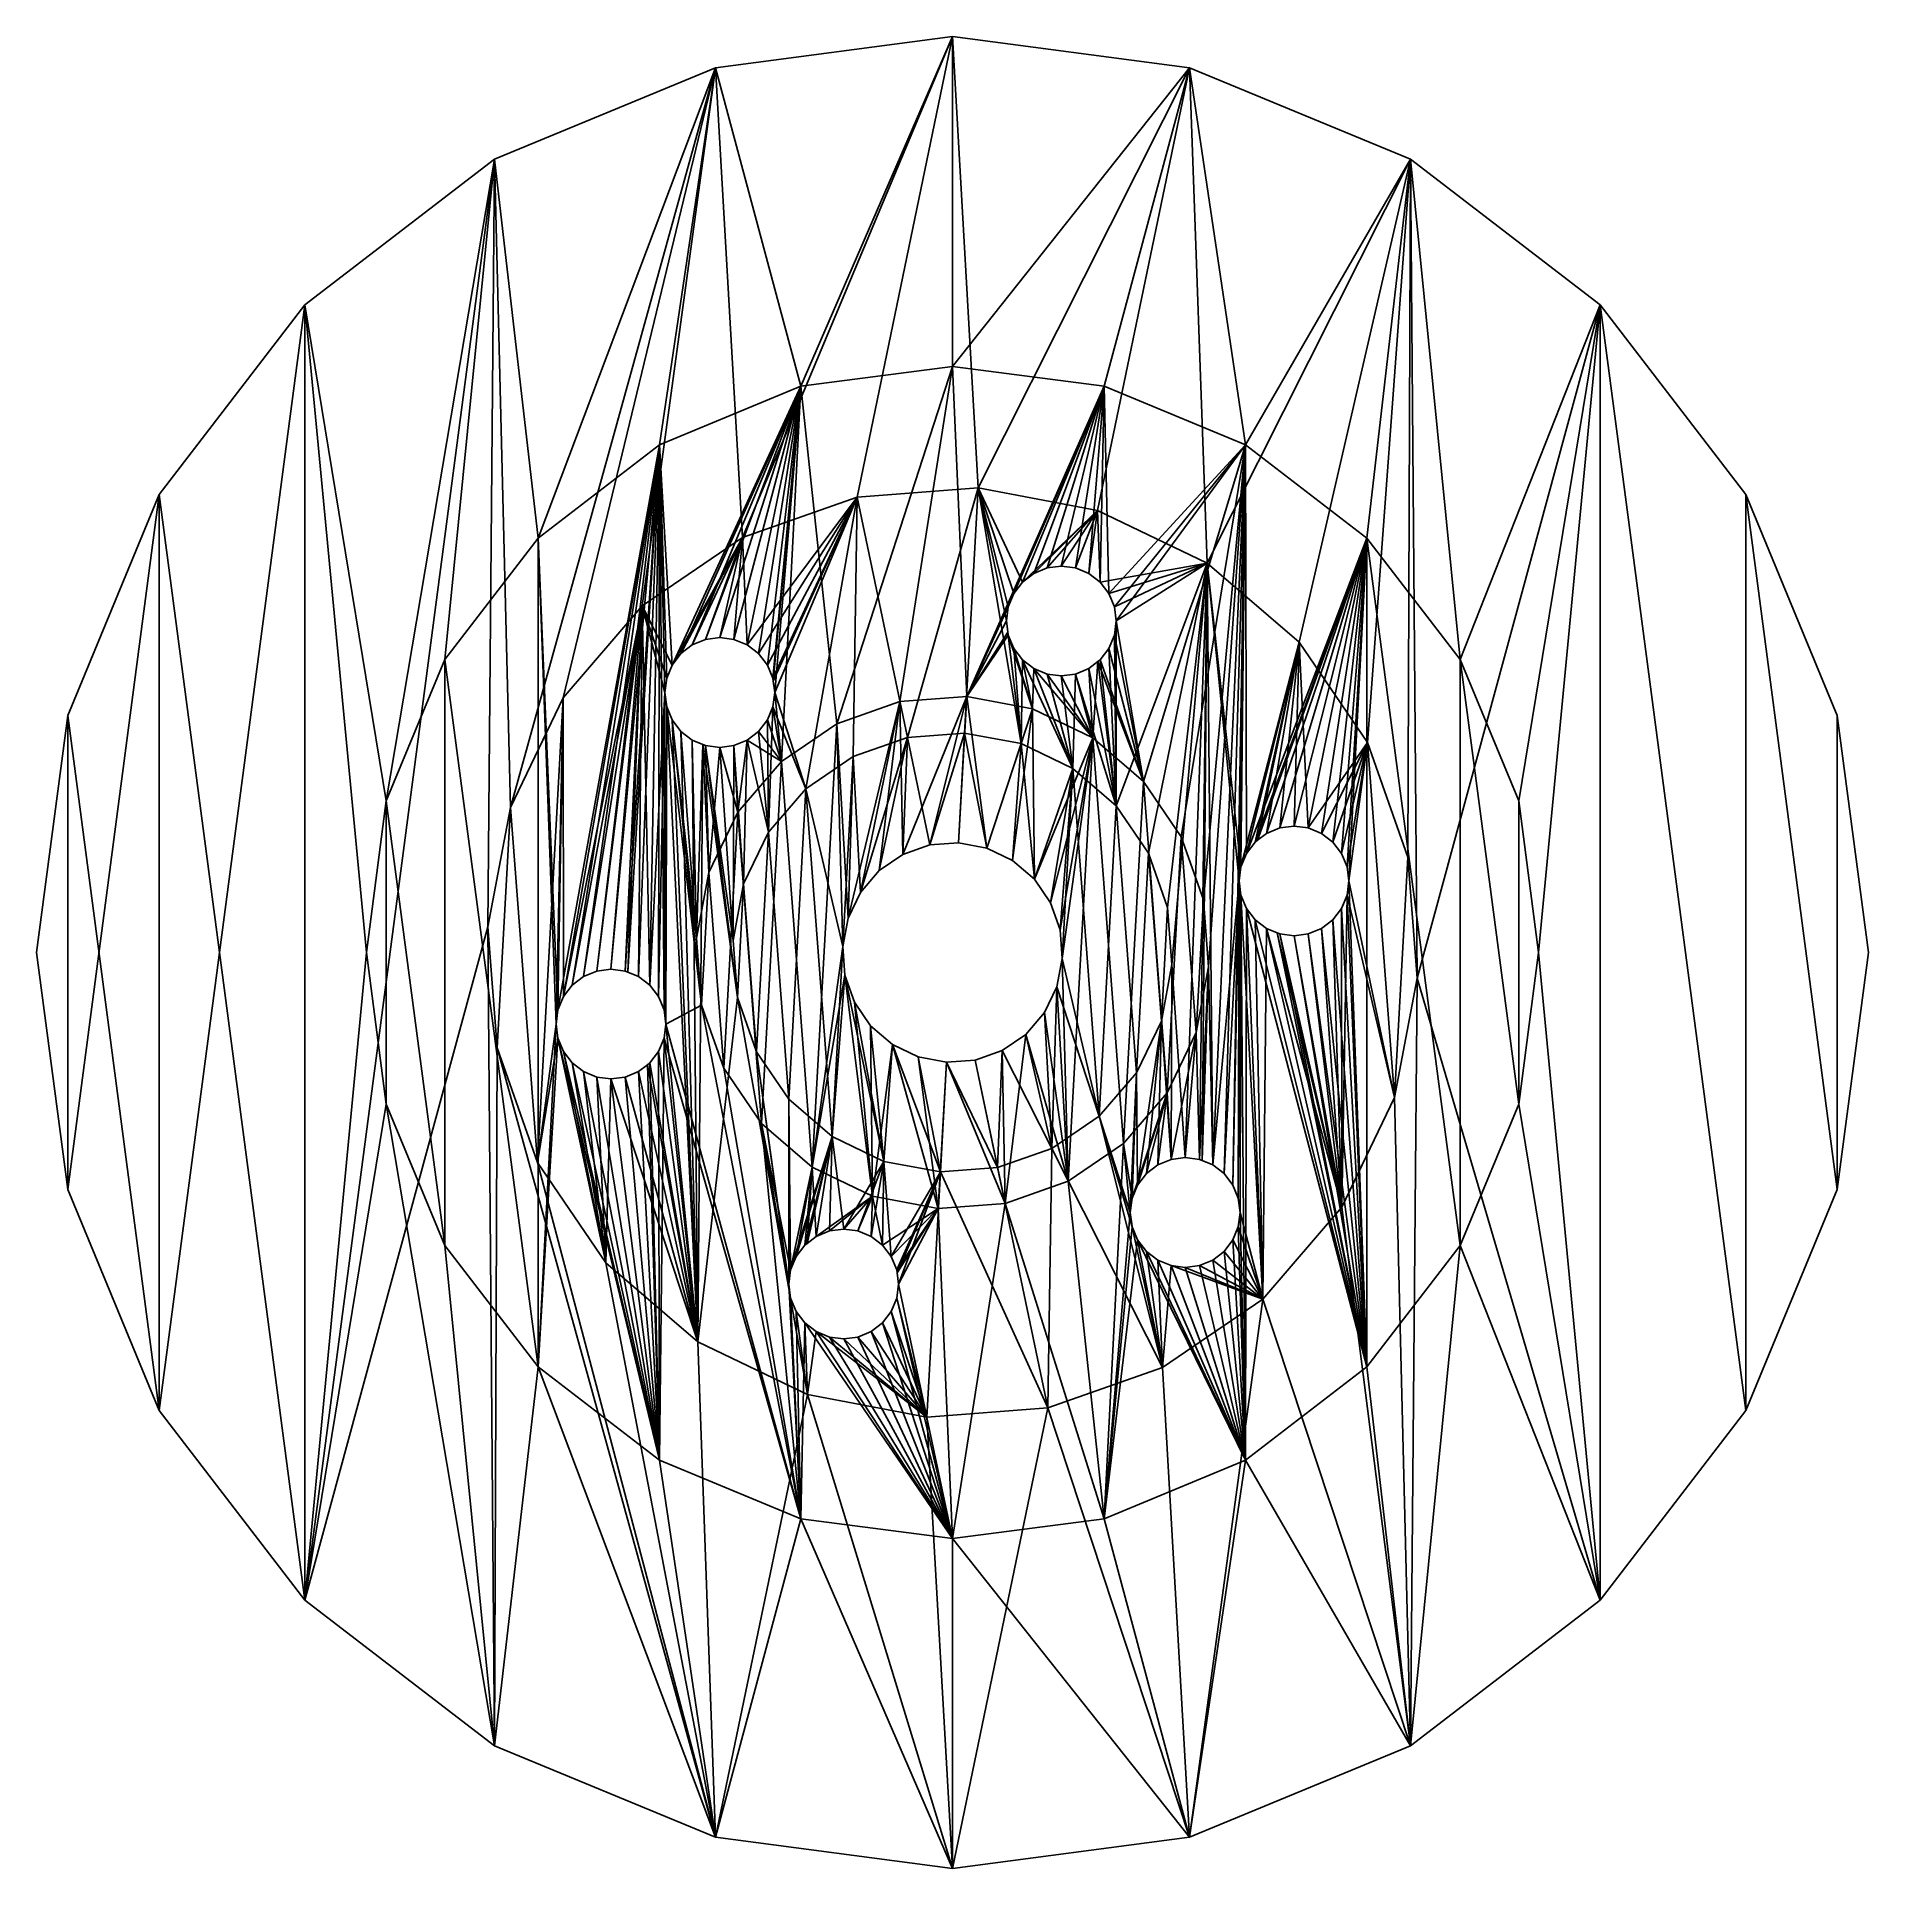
# Model space of a CAD drawing. Header units: metres. Extents: x -25 to 25, y -25 to 25.
import ezdxf

# ---------------------------------------------------------------- set-up
doc = ezdxf.new("R2010")
doc.units = ezdxf.units.M

msp = doc.modelspace()

# ---------------------------------------------------------------- meshes
at = {"layer": 'Layer0'}
mesh = msp.add_polyface(dxfattribs=at)
corners = [(-24.148, 6.47), (-24.148, -6.47), (-25, 0), (-21.651, 12.5), (-21.651, -12.5), (-17.678, 17.678), (-17.678, -17.678), (-12.5, 21.651), (-12.681, 0.701), (-12.067, 3.959), (-6.47, 24.148), (-10.631, 6.948), (-8.471, 9.462), (-5.733, 11.332), (0, 25), (-2.605, 12.43), (0.701, 12.681), (6.47, 24.148), (3.959, 12.067), (6.948, 10.631), (12.5, 21.651), (9.462, 8.471), (11.332, 5.733), (12.43, 2.605), (12.681, -0.701), (17.678, 17.678), (17.678, -17.678), (21.651, -12.5), (21.651, 12.5), (24.148, -6.47), (24.148, 6.47), (25, 0), (-12.5, -21.651), (-12.43, -2.605), (-6.47, -24.148), (-11.332, -5.733), (-9.462, -8.471), (-6.948, -10.631), (-3.959, -12.067), (0, -25), (-0.701, -12.681), (2.605, -12.43), (6.47, -24.148), (5.733, -11.332), (8.471, -9.462), (12.5, -21.651), (10.631, -6.948), (12.067, -3.959)]
mesh.append_faces([[corners[k] for k in face] for face in [(0, 1, 2), (29, 30, 31)]], dxfattribs={"vtx0": -1})
mesh.append_faces([[corners[k] for k in face] for face in [(1, 3, 4), (4, 5, 6), (8, 7, 9), (9, 10, 11), (11, 10, 12), (12, 10, 13), (13, 14, 15), (15, 14, 16), (16, 17, 18), (18, 17, 19), (19, 20, 21), (21, 20, 22), (22, 20, 23), (23, 20, 24), (26, 25, 27), (27, 28, 29), (32, 33, 34), (34, 38, 39), (39, 41, 42), (42, 44, 45), (45, 24, 26)]], dxfattribs={"vtx0": -1, "vtx1": -1})
mesh.append_faces([[corners[k] for k in face] for face in [(6, 7, 8), (24, 25, 26)]], dxfattribs={"vtx0": -1, "vtx1": -1, "vtx2": -1})
mesh.append_faces([[corners[k] for k in face] for face in [(1, 0, 3), (4, 3, 5), (6, 5, 7), (9, 7, 10), (13, 10, 14), (16, 14, 17), (19, 17, 20), (24, 20, 25), (27, 25, 28), (29, 28, 30), (8, 32, 6), (32, 8, 33), (34, 33, 35), (34, 35, 36), (34, 36, 37), (34, 37, 38), (39, 38, 40), (39, 40, 41), (42, 41, 43), (42, 43, 44), (45, 44, 46), (45, 46, 47), (45, 47, 24)]], dxfattribs={"vtx0": -1, "vtx2": -1})
mesh = msp.add_polyface(dxfattribs=at)
corners = [(-24.148, -6.47, 60), (-24.148, 6.47, 60), (-25, 0, 60), (-21.651, -12.5, 60), (-21.651, 12.5, 60), (-17.678, -17.678, 60), (-17.678, 17.678, 60), (-16, 0, 60), (-15.455, -4.141, 60), (-12.5, -21.651, 60), (-13.856, -8, 60), (-11.314, -11.314, 60), (-6.47, -24.148, 60), (-8, -13.856, 60), (-4.141, -15.455, 60), (0, -25, 60), (0, -16, 60), (6.47, -24.148, 60), (4.141, -15.455, 60), (8, -13.856, 60), (12.5, -21.651, 60), (11.314, -11.314, 60), (13.856, -8, 60), (17.678, -17.678, 60), (15.455, -4.141, 60), (16, 0, 60), (-15.455, 4.141, 60), (-12.5, 21.651, 60), (-13.856, 8, 60), (-11.314, 11.314, 60), (-6.47, 24.148, 60), (-8, 13.856, 60), (-4.141, 15.455, 60), (0, 25, 60), (0, 16, 60), (6.47, 24.148, 60), (4.141, 15.455, 60), (8, 13.856, 60), (12.5, 21.651, 60), (11.314, 11.314, 60), (13.856, 8, 60), (17.678, 17.678, 60), (15.455, 4.141, 60), (21.651, -12.5, 60), (21.651, 12.5, 60), (24.148, -6.47, 60), (24.148, 6.47, 60), (25, 0, 60)]
mesh.append_faces([[corners[k] for k in face] for face in [(0, 1, 2), (46, 45, 47)]], dxfattribs={"vtx0": -1})
mesh.append_faces([[corners[k] for k in face] for face in [(1, 3, 4), (4, 5, 6), (7, 5, 8), (8, 9, 10), (10, 9, 11), (11, 12, 13), (13, 12, 14), (14, 15, 16), (16, 17, 18), (18, 17, 19), (19, 20, 21), (21, 20, 22), (22, 23, 24), (24, 23, 25), (6, 26, 27), (26, 6, 7), (27, 29, 30), (30, 32, 33), (33, 34, 35), (35, 37, 38), (38, 40, 41), (41, 43, 44), (44, 45, 46)]], dxfattribs={"vtx0": -1, "vtx1": -1})
mesh.append_faces([[corners[k] for k in face] for face in [(6, 5, 7), (41, 25, 23)]], dxfattribs={"vtx0": -1, "vtx1": -1, "vtx2": -1})
mesh.append_faces([[corners[k] for k in face] for face in [(1, 0, 3), (4, 3, 5), (8, 5, 9), (11, 9, 12), (14, 12, 15), (16, 15, 17), (19, 17, 20), (22, 20, 23), (27, 26, 28), (27, 28, 29), (30, 29, 31), (30, 31, 32), (33, 32, 34), (35, 34, 36), (35, 36, 37), (38, 37, 39), (38, 39, 40), (41, 40, 42), (41, 42, 25), (41, 23, 43), (44, 43, 45)]], dxfattribs={"vtx0": -1, "vtx2": -1})
mesh = msp.add_polyface(dxfattribs=at)
corners = [(-6.47, 24.148, 60), (0, 25), (-6.47, 24.148), (0, 25, 60)]
mesh.append_faces([[corners[k] for k in face] for face in [(0, 1, 2), (1, 0, 3)]], dxfattribs={"vtx0": -1})
mesh = msp.add_polyface(dxfattribs=at)
corners = [(0, 25, 60), (6.47, 24.148), (0, 25), (6.47, 24.148, 60)]
mesh.append_faces([[corners[k] for k in face] for face in [(0, 1, 2), (1, 0, 3)]], dxfattribs={"vtx0": -1})
mesh = msp.add_polyface(dxfattribs=at)
corners = [(-12.5, 21.651, 60), (-6.47, 24.148), (-12.5, 21.651), (-6.47, 24.148, 60)]
mesh.append_faces([[corners[k] for k in face] for face in [(0, 1, 2), (1, 0, 3)]], dxfattribs={"vtx0": -1})
mesh = msp.add_polyface(dxfattribs=at)
corners = [(6.47, 24.148, 60), (12.5, 21.651), (6.47, 24.148), (12.5, 21.651, 60)]
mesh.append_faces([[corners[k] for k in face] for face in [(0, 1, 2), (1, 0, 3)]], dxfattribs={"vtx0": -1})
mesh = msp.add_polyface(dxfattribs=at)
corners = [(-17.678, 17.678, 60), (-12.5, 21.651), (-17.678, 17.678), (-12.5, 21.651, 60)]
mesh.append_faces([[corners[k] for k in face] for face in [(0, 1, 2), (1, 0, 3)]], dxfattribs={"vtx0": -1})
mesh = msp.add_polyface(dxfattribs=at)
corners = [(12.5, 21.651, 60), (17.678, 17.678), (12.5, 21.651), (17.678, 17.678, 60)]
mesh.append_faces([[corners[k] for k in face] for face in [(0, 1, 2), (1, 0, 3)]], dxfattribs={"vtx0": -1})
mesh = msp.add_polyface(dxfattribs=at)
corners = [(-17.678, 17.678, 60), (-21.651, 12.5), (-21.651, 12.5, 60), (-17.678, 17.678)]
mesh.append_faces([[corners[k] for k in face] for face in [(0, 1, 2), (1, 0, 3)]], dxfattribs={"vtx0": -1})
mesh = msp.add_polyface(dxfattribs=at)
corners = [(21.651, 12.5), (17.678, 17.678, 60), (21.651, 12.5, 60), (17.678, 17.678)]
mesh.append_faces([[corners[k] for k in face] for face in [(0, 1, 2), (1, 0, 3)]], dxfattribs={"vtx0": -1})
mesh = msp.add_polyface(dxfattribs=at)
corners = [(4.669, -5.216, 32), (4.904, -6.709, 32), (5.86, -3.829, 32), (4.853, -7.097, 32), (5.054, -6.347, 32), (5.292, -6.036, 32), (5.603, -5.798, 32), (5.965, -5.648, 32), (6.651, -2.182, 32), (6.353, -5.597, 32), (6.741, -5.648, 32), (6.989, -0.387, 32), (6.818, -5.68, 32), (7.103, -5.798, 32), (-15.455, -4.141, 32), (-15.455, 4.141, 32), (-16, 0, 32), (-13.856, -8, 32), (-13.856, 8, 32), (-11.314, -11.314, 32), (-11.314, 11.314, 32), (-10.823, -1.953, 32), (-10.771, -2.342, 32), (-8, -13.856, 32), (-10.622, -2.703, 32), (-10.383, -3.014, 32), (-10.073, -3.252, 32), (-9.711, -3.402, 32), (-9.323, -3.453, 32), (-8.934, -3.402, 32), (-8.573, -3.252, 32), (-8.328, -3.065, 32), (-8.262, -3.014, 32), (-8.024, -2.703, 32), (-7.874, -2.342, 32), (-4.141, -15.455, 32), (-7.823, -1.953, 32), (-6.851, -1.436, 32), (-7.802, 6.709, 32), (-7.652, 6.347, 32), (-6.989, 0.387, 32), (-7.414, 6.036, 32), (-7.103, 5.798, 32), (-6.246, -3.16, 32), (-5.216, -4.669, 32), (-4.47, -9.05, 32), (-4.418, -9.438, 32), (-4.269, -9.8, 32), (-4.03, -10.111, 32), (0, -16, 32), (-3.72, -10.349, 32), (-3.358, -10.499, 32), (-2.97, -10.55, 32), (-2.581, -10.499, 32), (-2.22, -10.349, 32), (-1.909, -10.111, 32), (-1.671, -9.8, 32), (-1.521, -9.438, 32), (-1.47, -9.05, 32), (-0.387, -6.989, 32), (1.436, -6.851, 32), (4.141, -15.455, 32), (3.16, -6.246, 32), (4.904, -7.485, 32), (5.054, -7.847, 32), (8, -13.856, 32), (4.893, -7.403, 32), (5.292, -8.158, 32), (5.603, -8.396, 32), (5.965, -8.546, 32), (6.353, -8.597, 32), (6.741, -8.546, 32), (7.103, -8.396, 32), (7.414, -8.158, 32), (7.652, -7.847, 32), (7.802, -7.485, 32), (7.853, -7.097, 32), (7.874, 1.565, 32), (8.024, 1.203, 32), (11.314, -11.314, 32), (8.262, 0.893, 32), (8.573, 0.654, 32), (8.858, 0.536, 32), (8.934, 0.505, 32), (9.323, 0.453, 32), (9.711, 0.505, 32), (10.073, 0.654, 32), (10.383, 0.893, 32), (10.622, 1.203, 32), (10.771, 1.565, 32), (10.823, 1.953, 32), (-10.771, -1.565, 32), (-8, 13.856, 32), (-10.622, -1.203, 32), (-10.383, -0.893, 32), (-10.073, -0.654, 32), (-9.711, -0.505, 32), (-9.323, -0.453, 32), (-8.934, -0.505, 32), (-8.858, -0.536, 32), (-8.573, -0.654, 32), (-8.262, -0.893, 32), (-8.024, -1.203, 32), (-7.874, -1.565, 32), (-7.853, 7.097, 32), (-7.802, 7.485, 32), (-7.652, 7.847, 32), (-4.141, 15.455, 32), (-7.414, 8.158, 32), (-7.103, 8.396, 32), (-6.741, 8.546, 32), (-6.353, 8.597, 32), (-5.965, 8.546, 32), (-5.603, 8.396, 32), (-5.292, 8.158, 32), (-5.054, 7.847, 32), (-4.904, 7.485, 32), (-4.893, 7.403, 32), (-4.853, 7.097, 32), (-4.669, 5.216, 32), (-3.16, 6.246, 32), (0, 16, 32), (-1.436, 6.851, 32), (0.387, 6.989, 32), (4.141, 15.455, 32), (1.671, 9.8, 32), (1.521, 9.438, 32), (1.47, 9.05, 32), (1.909, 10.111, 32), (2.22, 10.349, 32), (2.581, 10.499, 32), (2.97, 10.55, 32), (3.358, 10.499, 32), (3.72, 10.349, 32), (4.03, 10.111, 32), (4.269, 9.8, 32), (8, 13.856, 32), (4.418, 9.438, 32), (4.47, 9.05, 32), (5.216, 4.669, 32), (6.246, 3.16, 32), (6.851, 1.436, 32), (7.414, -6.036, 32), (7.652, -6.347, 32), (7.823, 1.953, 32), (7.802, -6.709, 32), (7.874, 2.342, 32), (8.024, 2.703, 32), (11.314, 11.314, 32), (8.262, 3.014, 32), (8.328, 3.065, 32), (8.573, 3.252, 32), (8.934, 3.402, 32), (9.323, 3.453, 32), (9.711, 3.402, 32), (10.073, 3.252, 32), (10.383, 3.014, 32), (10.622, 2.703, 32), (10.771, 2.342, 32), (13.856, -8, 32), (13.856, 8, 32), (15.455, -4.141, 32), (15.455, 4.141, 32), (16, 0, 32), (1.51, 8.744, 32), (1.521, 8.662, 32), (2.182, 6.651, 32), (1.671, 8.3, 32), (1.909, 7.99, 32), (2.22, 7.751, 32), (3.829, 5.86, 32), (2.581, 7.601, 32), (2.97, 7.55, 32), (3.358, 7.601, 32), (3.72, 7.751, 32), (3.964, 7.939, 32), (4.03, 7.99, 32), (4.269, 8.3, 32), (4.418, 8.662, 32), (-4.418, -8.662, 32), (-3.829, -5.86, 32), (-4.269, -8.3, 32), (-4.03, -7.99, 32), (-3.964, -7.939, 32), (-3.72, -7.751, 32), (-2.182, -6.651, 32), (-3.358, -7.601, 32), (-2.97, -7.55, 32), (-2.581, -7.601, 32), (-2.22, -7.751, 32), (-1.909, -7.99, 32), (-1.671, -8.3, 32), (-1.521, -8.662, 32), (-1.51, -8.744, 32), (-6.818, 5.68, 32), (-6.651, 2.182, 32), (-6.741, 5.648, 32), (-6.353, 5.597, 32), (-5.86, 3.829, 32), (-5.965, 5.648, 32), (-5.603, 5.798, 32), (-5.292, 6.036, 32), (-5.054, 6.347, 32), (-4.904, 6.709, 32)]
mesh.append_faces([[corners[k] for k in face] for face in [(14, 15, 16), (3, 63, 66), (162, 161, 163)]], dxfattribs={"vtx0": -1})
mesh.append_faces([[corners[k] for k in face] for face in [(0, 1, 2), (1, 0, 3), (2, 7, 8), (8, 10, 11), (15, 17, 18), (18, 19, 20), (21, 19, 22), (22, 23, 24), (24, 23, 25), (25, 23, 26), (26, 23, 27), (27, 23, 28), (28, 23, 29), (29, 23, 30), (30, 23, 31), (31, 23, 32), (32, 23, 33), (33, 23, 34), (34, 35, 36), (38, 37, 39), (39, 40, 41), (41, 40, 42), (37, 35, 43), (43, 35, 44), (45, 35, 46), (46, 35, 47), (47, 35, 48), (48, 49, 50), (50, 49, 51), (51, 49, 52), (52, 49, 53), (53, 49, 54), (54, 49, 55), (55, 49, 56), (56, 49, 57), (57, 49, 58), (59, 49, 60), (60, 61, 62), (62, 61, 0), (63, 61, 64), (64, 65, 67), (67, 65, 68), (68, 65, 69), (69, 65, 70), (70, 65, 71), (71, 65, 72), (72, 65, 73), (73, 65, 74), (74, 65, 75), (75, 65, 76), (77, 65, 78), (78, 79, 80), (80, 79, 81), (81, 79, 82), (82, 79, 83), (83, 79, 84), (84, 79, 85), (85, 79, 86), (86, 79, 87), (87, 79, 88), (88, 79, 89), (89, 79, 90), (20, 91, 92), (91, 20, 21), (92, 106, 107), (107, 120, 121), (121, 123, 124), (125, 123, 126), (126, 123, 127), (124, 135, 136), (136, 147, 148), (148, 159, 160), (160, 161, 162), (76, 144, 145), (144, 76, 77), (164, 123, 165), (165, 166, 167), (167, 166, 168), (168, 166, 169), (169, 170, 171), (171, 170, 172), (172, 170, 173), (173, 170, 174), (174, 170, 175), (175, 139, 176), (176, 139, 177), (177, 139, 178), (178, 139, 138), (44, 179, 180), (179, 44, 45), (180, 184, 185), (185, 190, 59), (36, 104, 103), (104, 36, 38), (194, 195, 196), (196, 195, 197), (197, 198, 199), (199, 198, 200), (200, 119, 201), (201, 119, 202), (202, 119, 203), (203, 119, 118)]], dxfattribs={"vtx0": -1, "vtx1": -1})
mesh.append_faces([[corners[k] for k in face] for face in [(20, 19, 21), (36, 35, 37), (36, 37, 38), (44, 35, 45), (58, 49, 59), (0, 61, 3), (3, 61, 63), (76, 65, 77), (92, 103, 104), (107, 118, 119), (124, 123, 125), (136, 138, 139), (136, 11, 13), (136, 143, 144), (148, 90, 79)]], dxfattribs={"vtx0": -1, "vtx1": -1, "vtx2": -1})
mesh.append_faces([[corners[k] for k in face] for face in [(2, 1, 4), (2, 4, 5), (2, 5, 6), (2, 6, 7), (8, 7, 9), (8, 9, 10), (11, 10, 12), (11, 12, 13), (15, 14, 17), (18, 17, 19), (22, 19, 23), (34, 23, 35), (39, 37, 40), (48, 35, 49), (60, 49, 61), (64, 61, 65), (78, 65, 79), (92, 91, 93), (92, 93, 94), (92, 94, 95), (92, 95, 96), (92, 96, 97), (92, 97, 98), (92, 98, 99), (92, 99, 100), (92, 100, 101), (92, 101, 102), (92, 102, 103), (92, 104, 105), (92, 105, 106), (107, 106, 108), (107, 108, 109), (107, 109, 110), (107, 110, 111), (107, 111, 112), (107, 112, 113), (107, 113, 114), (107, 114, 115), (107, 115, 116), (107, 116, 117), (107, 117, 118), (107, 119, 120), (121, 120, 122), (121, 122, 123), (124, 125, 128), (124, 128, 129), (124, 129, 130), (124, 130, 131), (124, 131, 132), (124, 132, 133), (124, 133, 134), (124, 134, 135), (136, 135, 137), (136, 137, 138), (136, 139, 140), (136, 140, 141), (136, 141, 11), (136, 13, 142), (136, 142, 143), (144, 143, 145), (136, 144, 146), (136, 146, 147), (148, 147, 149), (148, 149, 150), (148, 150, 151), (148, 151, 152), (148, 152, 153), (148, 153, 154), (148, 154, 155), (148, 155, 156), (148, 156, 157), (148, 157, 158), (148, 158, 90), (148, 79, 159), (160, 159, 161), (123, 164, 127), (165, 123, 166), (169, 166, 170), (175, 170, 139), (180, 179, 181), (180, 181, 182), (180, 182, 183), (180, 183, 184), (185, 184, 186), (185, 186, 187), (185, 187, 188), (185, 188, 189), (185, 189, 190), (59, 190, 191), (59, 191, 192), (59, 192, 193), (59, 193, 58), (40, 194, 42), (194, 40, 195), (197, 195, 198), (200, 198, 119)]], dxfattribs={"vtx0": -1, "vtx2": -1})
mesh = msp.add_polyface(dxfattribs=at)
corners = [(0, 16, 60), (-4.141, 15.455, 32), (0, 16, 32), (-4.141, 15.455, 60)]
mesh.append_faces([[corners[k] for k in face] for face in [(0, 1, 2), (1, 0, 3)]], dxfattribs={"vtx0": -1})
mesh = msp.add_polyface(dxfattribs=at)
corners = [(4.141, 15.455, 60), (0, 16, 32), (4.141, 15.455, 32), (0, 16, 60)]
mesh.append_faces([[corners[k] for k in face] for face in [(0, 1, 2), (1, 0, 3)]], dxfattribs={"vtx0": -1})
mesh = msp.add_polyface(dxfattribs=at)
corners = [(-4.141, 15.455, 60), (-8, 13.856, 32), (-4.141, 15.455, 32), (-8, 13.856, 60)]
mesh.append_faces([[corners[k] for k in face] for face in [(0, 1, 2), (1, 0, 3)]], dxfattribs={"vtx0": -1})
mesh = msp.add_polyface(dxfattribs=at)
corners = [(8, 13.856, 60), (4.141, 15.455, 32), (8, 13.856, 32), (4.141, 15.455, 60)]
mesh.append_faces([[corners[k] for k in face] for face in [(0, 1, 2), (1, 0, 3)]], dxfattribs={"vtx0": -1})
mesh = msp.add_polyface(dxfattribs=at)
corners = [(-8, 13.856, 60), (-11.314, 11.314, 32), (-8, 13.856, 32), (-11.314, 11.314, 60)]
mesh.append_faces([[corners[k] for k in face] for face in [(0, 1, 2), (1, 0, 3)]], dxfattribs={"vtx0": -1})
mesh = msp.add_polyface(dxfattribs=at)
corners = [(11.314, 11.314, 60), (8, 13.856, 32), (11.314, 11.314, 32), (8, 13.856, 60)]
mesh.append_faces([[corners[k] for k in face] for face in [(0, 1, 2), (1, 0, 3)]], dxfattribs={"vtx0": -1})
mesh = msp.add_polyface(dxfattribs=at)
corners = [(7.823, 1.953, 10), (7.853, -7.097, 10), (7.802, -6.709, 10), (7.874, 1.565, 10), (0.701, 12.681, 10), (1.521, 9.438, 10), (1.47, 9.05, 10), (1.671, 9.8, 10), (1.909, 10.111, 10), (3.959, 12.067, 10), (2.22, 10.349, 10), (2.581, 10.499, 10), (2.97, 10.55, 10), (3.358, 10.499, 10), (3.72, 10.349, 10), (4.03, 10.111, 10), (6.948, 10.631, 10), (4.269, 9.8, 10), (4.418, 9.438, 10), (4.47, 9.05, 10), (4.47, 4.002, 10), (5.354, 2.708, 10), (5.872, 1.23, 10), (5.991, -0.331, 10), (6.353, -5.597, 10), (6.741, -5.648, 10), (6.818, -5.68, 10), (7.103, -5.798, 10), (7.874, 2.342, 10), (9.462, 8.471, 10), (7.414, -6.036, 10), (7.652, -6.347, 10), (8.024, 2.703, 10), (8.262, 3.014, 10), (8.328, 3.065, 10), (8.573, 3.252, 10), (8.934, 3.402, 10), (9.323, 3.453, 10), (9.711, 3.402, 10), (11.332, 5.733, 10), (10.073, 3.252, 10), (10.383, 3.014, 10), (10.622, 2.703, 10), (10.771, 2.342, 10), (10.823, 1.953, 10), (-4.47, -4.002, 10), (-4.418, -8.662, 10), (-4.47, -9.05, 10), (-3.282, -5.023, 10), (-4.269, -8.3, 10), (-4.03, -7.99, 10), (-3.964, -7.939, 10), (-3.72, -7.751, 10), (-3.358, -7.601, 10), (-2.97, -7.55, 10), (-1.871, -5.701, 10), (-2.581, -7.601, 10), (-2.22, -7.751, 10), (-1.909, -7.99, 10), (-1.671, -8.3, 10), (-0.331, -5.991, 10), (-1.521, -8.662, 10), (-1.51, -8.744, 10), (-1.47, -9.05, 10), (-0.701, -12.681, 10), (2.605, -12.43, 10), (1.23, -5.872, 10), (2.708, -5.354, 10), (5.733, -11.332, 10), (4.002, -4.47, 10), (4.904, -7.485, 10), (4.853, -7.097, 10), (4.893, -7.403, 10), (5.054, -7.847, 10), (5.292, -8.158, 10), (5.603, -8.396, 10), (5.965, -8.546, 10), (8.471, -9.462, 10), (6.353, -8.597, 10), (6.741, -8.546, 10), (7.103, -8.396, 10), (7.414, -8.158, 10), (7.652, -7.847, 10), (7.802, -7.485, 10), (8.024, 1.203, 10), (8.262, 0.893, 10), (8.573, 0.654, 10), (10.631, -6.948, 10), (8.858, 0.536, 10), (8.934, 0.505, 10), (9.323, 0.453, 10), (9.711, 0.505, 10), (10.073, 0.654, 10), (10.383, 0.893, 10), (10.622, 1.203, 10), (10.771, 1.565, 10), (12.067, -3.959, 10), (12.43, 2.605, 10), (12.681, -0.701, 10), (-7.853, 7.097, 10), (-7.823, -1.953, 10), (-7.874, -1.565, 10), (-7.802, 6.709, 10), (5.023, -3.282, 10), (4.904, -6.709, 10), (5.054, -6.347, 10), (5.701, -1.871, 10), (5.292, -6.036, 10), (5.603, -5.798, 10), (5.965, -5.648, 10), (-12.067, 3.959, 10), (-12.43, -2.605, 10), (-12.681, 0.701, 10), (-11.332, -5.733, 10), (-10.631, 6.948, 10), (-10.823, -1.953, 10), (-10.771, -1.565, 10), (-10.622, -1.203, 10), (-8.471, 9.462, 10), (-10.383, -0.893, 10), (-10.073, -0.654, 10), (-9.711, -0.505, 10), (-9.323, -0.453, 10), (-8.934, -0.505, 10), (-8.858, -0.536, 10), (-8.573, -0.654, 10), (-8.262, -0.893, 10), (-7.802, 7.485, 10), (-7.652, 7.847, 10), (-5.733, 11.332, 10), (-8.024, -1.203, 10), (-7.414, 8.158, 10), (-7.103, 8.396, 10), (-6.741, 8.546, 10), (-6.353, 8.597, 10), (-5.965, 8.546, 10), (-5.603, 8.396, 10), (-2.605, 12.43, 10), (-5.292, 8.158, 10), (-5.054, 7.847, 10), (-4.904, 7.485, 10), (-4.893, 7.403, 10), (-4.853, 7.097, 10), (-4.002, 4.47, 10), (-2.708, 5.354, 10), (-1.23, 5.872, 10), (0.331, 5.991, 10), (1.871, 5.701, 10), (1.51, 8.744, 10), (1.521, 8.662, 10), (1.671, 8.3, 10), (1.909, 7.99, 10), (3.282, 5.023, 10), (2.22, 7.751, 10), (2.581, 7.601, 10), (2.97, 7.55, 10), (3.358, 7.601, 10), (3.72, 7.751, 10), (3.964, 7.939, 10), (4.03, 7.99, 10), (4.269, 8.3, 10), (4.418, 8.662, 10), (-10.771, -2.342, 10), (-9.462, -8.471, 10), (-10.622, -2.703, 10), (-10.383, -3.014, 10), (-10.073, -3.252, 10), (-9.711, -3.402, 10), (-9.323, -3.453, 10), (-6.948, -10.631, 10), (-8.934, -3.402, 10), (-8.573, -3.252, 10), (-8.328, -3.065, 10), (-8.262, -3.014, 10), (-8.024, -2.703, 10), (-7.874, -2.342, 10), (-7.652, 6.347, 10), (-7.414, 6.036, 10), (-7.103, 5.798, 10), (-6.818, 5.68, 10), (-5.872, -1.23, 10), (-3.959, -12.067, 10), (-6.741, 5.648, 10), (-5.991, 0.331, 10), (-6.353, 5.597, 10), (-4.418, -9.438, 10), (-5.354, -2.708, 10), (-4.269, -9.8, 10), (-4.03, -10.111, 10), (-3.72, -10.349, 10), (-3.358, -10.499, 10), (-2.97, -10.55, 10), (-2.581, -10.499, 10), (-2.22, -10.349, 10), (-1.909, -10.111, 10), (-1.671, -9.8, 10), (-1.521, -9.438, 10), (-5.965, 5.648, 10), (-5.701, 1.871, 10), (-5.603, 5.798, 10), (-5.023, 3.282, 10), (-5.292, 6.036, 10), (-5.054, 6.347, 10), (-4.904, 6.709, 10)]
mesh.append_faces([[corners[k] for k in face] for face in [(70, 71, 72), (96, 97, 98), (110, 111, 112)]], dxfattribs={"vtx0": -1})
mesh.append_faces([[corners[k] for k in face] for face in [(5, 4, 7), (7, 4, 8), (8, 9, 10), (10, 9, 11), (11, 9, 12), (12, 9, 13), (13, 9, 14), (14, 9, 15), (15, 16, 17), (17, 16, 18), (18, 16, 19), (20, 16, 21), (21, 16, 22), (22, 16, 23), (24, 16, 25), (25, 16, 26), (26, 16, 27), (0, 16, 28), (27, 0, 30), (30, 0, 31), (31, 0, 2), (28, 29, 32), (32, 29, 33), (33, 29, 34), (34, 29, 35), (35, 29, 36), (36, 29, 37), (37, 29, 38), (38, 39, 40), (40, 39, 41), (41, 39, 42), (42, 39, 43), (43, 39, 44), (46, 48, 49), (49, 48, 50), (50, 48, 51), (51, 48, 52), (52, 48, 53), (53, 48, 54), (54, 55, 56), (56, 55, 57), (57, 55, 58), (58, 55, 59), (59, 60, 61), (61, 60, 62), (62, 60, 63), (64, 60, 65), (65, 67, 68), (68, 76, 77), (77, 86, 87), (87, 95, 96), (103, 71, 69), (71, 103, 104), (104, 103, 105), (105, 106, 107), (107, 106, 108), (108, 106, 109), (109, 23, 24), (111, 110, 113), (115, 114, 116), (116, 114, 117), (117, 118, 119), (119, 118, 120), (120, 118, 121), (121, 118, 122), (122, 118, 123), (123, 118, 124), (124, 118, 125), (125, 118, 126), (99, 118, 127), (127, 118, 128), (126, 99, 130), (130, 99, 101), (128, 129, 131), (131, 129, 132), (132, 129, 133), (133, 129, 134), (134, 129, 135), (135, 129, 136), (136, 137, 138), (138, 137, 139), (139, 137, 140), (140, 137, 141), (141, 137, 142), (143, 137, 144), (144, 137, 145), (145, 4, 146), (146, 4, 147), (147, 151, 152), (152, 156, 20), (113, 162, 163), (162, 113, 115), (163, 168, 169), (169, 180, 181), (180, 182, 183), (185, 186, 47), (181, 189, 64), (197, 183, 184), (183, 197, 198), (198, 199, 200), (200, 203, 143)]], dxfattribs={"vtx0": -1, "vtx1": -1})
mesh.append_faces([[corners[k] for k in face] for face in [(19, 16, 20), (23, 16, 24), (27, 16, 0), (63, 60, 64), (68, 69, 70), (70, 69, 71), (77, 1, 3), (96, 44, 39), (113, 114, 115), (126, 118, 99), (142, 137, 143), (147, 4, 6), (169, 100, 102), (169, 179, 180), (181, 180, 185)]], dxfattribs={"vtx0": -1, "vtx1": -1, "vtx2": -1})
mesh.append_faces([[corners[k] for k in face] for face in [(0, 1, 2), (1, 0, 3), (4, 5, 6), (8, 4, 9), (15, 9, 16), (28, 16, 29), (38, 29, 39), (45, 46, 47), (46, 45, 48), (54, 48, 55), (59, 55, 60), (65, 60, 66), (65, 66, 67), (68, 67, 69), (68, 70, 73), (68, 73, 74), (68, 74, 75), (68, 75, 76), (77, 76, 78), (77, 78, 79), (77, 79, 80), (77, 80, 81), (77, 81, 82), (77, 82, 83), (77, 83, 1), (77, 3, 84), (77, 84, 85), (77, 85, 86), (87, 86, 88), (87, 88, 89), (87, 89, 90), (87, 90, 91), (87, 91, 92), (87, 92, 93), (87, 93, 94), (87, 94, 95), (96, 95, 44), (96, 39, 97), (99, 100, 101), (100, 99, 102), (105, 103, 106), (109, 106, 23), (113, 110, 114), (117, 114, 118), (128, 118, 129), (136, 129, 137), (145, 137, 4), (147, 6, 148), (147, 148, 149), (147, 149, 150), (147, 150, 151), (152, 151, 153), (152, 153, 154), (152, 154, 155), (152, 155, 156), (20, 156, 157), (20, 157, 158), (20, 158, 159), (20, 159, 160), (20, 160, 161), (20, 161, 19), (163, 162, 164), (163, 164, 165), (163, 165, 166), (163, 166, 167), (163, 167, 168), (169, 168, 170), (169, 170, 171), (169, 171, 172), (169, 172, 173), (169, 173, 174), (169, 174, 175), (169, 175, 100), (169, 102, 176), (169, 176, 177), (169, 177, 178), (169, 178, 179), (180, 179, 182), (183, 182, 184), (185, 180, 186), (47, 186, 45), (181, 185, 187), (181, 187, 188), (181, 188, 189), (64, 189, 190), (64, 190, 191), (64, 191, 192), (64, 192, 193), (64, 193, 194), (64, 194, 195), (64, 195, 196), (64, 196, 63), (198, 197, 199), (200, 199, 201), (200, 201, 202), (200, 202, 203), (143, 203, 142)]], dxfattribs={"vtx0": -1, "vtx2": -1})
mesh = msp.add_polyface(dxfattribs=at)
corners = [(0.701, 12.681, 10), (-2.605, 12.43), (0.701, 12.681), (-2.605, 12.43, 10)]
mesh.append_faces([[corners[k] for k in face] for face in [(0, 1, 2), (1, 0, 3)]], dxfattribs={"vtx0": -1})
mesh = msp.add_polyface(dxfattribs=at)
corners = [(3.959, 12.067, 10), (0.701, 12.681), (3.959, 12.067), (0.701, 12.681, 10)]
mesh.append_faces([[corners[k] for k in face] for face in [(0, 1, 2), (1, 0, 3)]], dxfattribs={"vtx0": -1})
mesh = msp.add_polyface(dxfattribs=at)
corners = [(-24.148, 6.47, 60), (-21.651, 12.5), (-24.148, 6.47), (-21.651, 12.5, 60)]
mesh.append_faces([[corners[k] for k in face] for face in [(0, 1, 2), (1, 0, 3)]], dxfattribs={"vtx0": -1})
mesh = msp.add_polyface(dxfattribs=at)
corners = [(-2.605, 12.43, 10), (-5.733, 11.332), (-2.605, 12.43), (-5.733, 11.332, 10)]
mesh.append_faces([[corners[k] for k in face] for face in [(0, 1, 2), (1, 0, 3)]], dxfattribs={"vtx0": -1})
mesh = msp.add_polyface(dxfattribs=at)
corners = [(6.948, 10.631, 10), (3.959, 12.067), (6.948, 10.631), (3.959, 12.067, 10)]
mesh.append_faces([[corners[k] for k in face] for face in [(0, 1, 2), (1, 0, 3)]], dxfattribs={"vtx0": -1})
mesh = msp.add_polyface(dxfattribs=at)
corners = [(24.148, 6.47), (21.651, 12.5, 60), (24.148, 6.47, 60), (21.651, 12.5)]
mesh.append_faces([[corners[k] for k in face] for face in [(0, 1, 2), (1, 0, 3)]], dxfattribs={"vtx0": -1})
mesh = msp.add_polyface(dxfattribs=at)
corners = [(-13.856, 8, 32), (-11.314, 11.314, 60), (-13.856, 8, 60), (-11.314, 11.314, 32)]
mesh.append_faces([[corners[k] for k in face] for face in [(0, 1, 2), (1, 0, 3)]], dxfattribs={"vtx0": -1})
mesh = msp.add_polyface(dxfattribs=at)
corners = [(-5.733, 11.332, 10), (-8.471, 9.462), (-5.733, 11.332), (-8.471, 9.462, 10)]
mesh.append_faces([[corners[k] for k in face] for face in [(0, 1, 2), (1, 0, 3)]], dxfattribs={"vtx0": -1})
mesh = msp.add_polyface(dxfattribs=at)
corners = [(11.314, 11.314, 60), (13.856, 8, 32), (13.856, 8, 60), (11.314, 11.314, 32)]
mesh.append_faces([[corners[k] for k in face] for face in [(0, 1, 2), (1, 0, 3)]], dxfattribs={"vtx0": -1})
mesh = msp.add_polyface(dxfattribs=at)
corners = [(2.97, 10.55, 32), (2.581, 10.499, 10), (2.97, 10.55, 10), (2.581, 10.499, 32)]
mesh.append_faces([[corners[k] for k in face] for face in [(0, 1, 2), (1, 0, 3)]], dxfattribs={"vtx0": -1})
mesh = msp.add_polyface(dxfattribs=at)
corners = [(3.358, 10.499, 32), (2.97, 10.55, 10), (3.358, 10.499, 10), (2.97, 10.55, 32)]
mesh.append_faces([[corners[k] for k in face] for face in [(0, 1, 2), (1, 0, 3)]], dxfattribs={"vtx0": -1})
mesh = msp.add_polyface(dxfattribs=at)
corners = [(9.462, 8.471, 10), (6.948, 10.631), (9.462, 8.471), (6.948, 10.631, 10)]
mesh.append_faces([[corners[k] for k in face] for face in [(0, 1, 2), (1, 0, 3)]], dxfattribs={"vtx0": -1})
mesh = msp.add_polyface(dxfattribs=at)
corners = [(1.909, 10.111, 10), (1.671, 9.8, 32), (1.671, 9.8, 10), (1.909, 10.111, 32)]
mesh.append_faces([[corners[k] for k in face] for face in [(0, 1, 2), (1, 0, 3)]], dxfattribs={"vtx0": -1})
mesh = msp.add_polyface(dxfattribs=at)
corners = [(2.22, 10.349, 32), (1.909, 10.111, 10), (2.22, 10.349, 10), (1.909, 10.111, 32)]
mesh.append_faces([[corners[k] for k in face] for face in [(0, 1, 2), (1, 0, 3)]], dxfattribs={"vtx0": -1})
mesh = msp.add_polyface(dxfattribs=at)
corners = [(2.581, 10.499, 32), (2.22, 10.349, 10), (2.581, 10.499, 10), (2.22, 10.349, 32)]
mesh.append_faces([[corners[k] for k in face] for face in [(0, 1, 2), (1, 0, 3)]], dxfattribs={"vtx0": -1})
mesh = msp.add_polyface(dxfattribs=at)
corners = [(3.72, 10.349, 32), (3.358, 10.499, 10), (3.72, 10.349, 10), (3.358, 10.499, 32)]
mesh.append_faces([[corners[k] for k in face] for face in [(0, 1, 2), (1, 0, 3)]], dxfattribs={"vtx0": -1})
mesh = msp.add_polyface(dxfattribs=at)
corners = [(4.03, 10.111, 32), (3.72, 10.349, 10), (4.03, 10.111, 10), (3.72, 10.349, 32)]
mesh.append_faces([[corners[k] for k in face] for face in [(0, 1, 2), (1, 0, 3)]], dxfattribs={"vtx0": -1})
mesh = msp.add_polyface(dxfattribs=at)
corners = [(4.03, 10.111, 32), (4.269, 9.8, 10), (4.269, 9.8, 32), (4.03, 10.111, 10)]
mesh.append_faces([[corners[k] for k in face] for face in [(0, 1, 2), (1, 0, 3)]], dxfattribs={"vtx0": -1})
mesh = msp.add_polyface(dxfattribs=at)
corners = [(1.671, 9.8, 10), (1.521, 9.438, 32), (1.521, 9.438, 10), (1.671, 9.8, 32)]
mesh.append_faces([[corners[k] for k in face] for face in [(0, 1, 2), (1, 0, 3)]], dxfattribs={"vtx0": -1})
mesh = msp.add_polyface(dxfattribs=at)
corners = [(4.269, 9.8, 32), (4.418, 9.438, 10), (4.418, 9.438, 32), (4.269, 9.8, 10)]
mesh.append_faces([[corners[k] for k in face] for face in [(0, 1, 2), (1, 0, 3)]], dxfattribs={"vtx0": -1})
mesh = msp.add_polyface(dxfattribs=at)
corners = [(-8.471, 9.462), (-10.631, 6.948, 10), (-10.631, 6.948), (-8.471, 9.462, 10)]
mesh.append_faces([[corners[k] for k in face] for face in [(0, 1, 2), (1, 0, 3)]], dxfattribs={"vtx0": -1})
mesh = msp.add_polyface(dxfattribs=at)
corners = [(1.521, 9.438, 10), (1.47, 9.05, 32), (1.47, 9.05, 10), (1.521, 9.438, 32)]
mesh.append_faces([[corners[k] for k in face] for face in [(0, 1, 2), (1, 0, 3)]], dxfattribs={"vtx0": -1})
mesh = msp.add_polyface(dxfattribs=at)
corners = [(1.47, 9.05, 10), (1.51, 8.744, 32), (1.51, 8.744, 10), (1.47, 9.05, 32)]
mesh.append_faces([[corners[k] for k in face] for face in [(0, 1, 2), (1, 0, 3)]], dxfattribs={"vtx0": -1})
mesh = msp.add_polyface(dxfattribs=at)
corners = [(4.418, 9.438, 32), (4.47, 9.05, 10), (4.47, 9.05, 32), (4.418, 9.438, 10)]
mesh.append_faces([[corners[k] for k in face] for face in [(0, 1, 2), (1, 0, 3)]], dxfattribs={"vtx0": -1})
mesh = msp.add_polyface(dxfattribs=at)
corners = [(4.47, 9.05, 32), (4.418, 8.662, 10), (4.418, 8.662, 32), (4.47, 9.05, 10)]
mesh.append_faces([[corners[k] for k in face] for face in [(0, 1, 2), (1, 0, 3)]], dxfattribs={"vtx0": -1})
mesh = msp.add_polyface(dxfattribs=at)
corners = [(-6.741, 8.546, 32), (-7.103, 8.396, 10), (-6.741, 8.546, 10), (-7.103, 8.396, 32)]
mesh.append_faces([[corners[k] for k in face] for face in [(0, 1, 2), (1, 0, 3)]], dxfattribs={"vtx0": -1})
mesh = msp.add_polyface(dxfattribs=at)
corners = [(-6.353, 8.597, 32), (-6.741, 8.546, 10), (-6.353, 8.597, 10), (-6.741, 8.546, 32)]
mesh.append_faces([[corners[k] for k in face] for face in [(0, 1, 2), (1, 0, 3)]], dxfattribs={"vtx0": -1})
mesh = msp.add_polyface(dxfattribs=at)
corners = [(-5.965, 8.546, 32), (-6.353, 8.597, 10), (-5.965, 8.546, 10), (-6.353, 8.597, 32)]
mesh.append_faces([[corners[k] for k in face] for face in [(0, 1, 2), (1, 0, 3)]], dxfattribs={"vtx0": -1})
mesh = msp.add_polyface(dxfattribs=at)
corners = [(-5.603, 8.396, 32), (-5.965, 8.546, 10), (-5.603, 8.396, 10), (-5.965, 8.546, 32)]
mesh.append_faces([[corners[k] for k in face] for face in [(0, 1, 2), (1, 0, 3)]], dxfattribs={"vtx0": -1})
mesh = msp.add_polyface(dxfattribs=at)
corners = [(1.51, 8.744, 10), (1.521, 8.662, 32), (1.521, 8.662, 10), (1.51, 8.744, 32)]
mesh.append_faces([[corners[k] for k in face] for face in [(0, 1, 2), (1, 0, 3)]], dxfattribs={"vtx0": -1})
mesh = msp.add_polyface(dxfattribs=at)
corners = [(1.521, 8.662, 10), (1.671, 8.3, 32), (1.671, 8.3, 10), (1.521, 8.662, 32)]
mesh.append_faces([[corners[k] for k in face] for face in [(0, 1, 2), (1, 0, 3)]], dxfattribs={"vtx0": -1})
mesh = msp.add_polyface(dxfattribs=at)
corners = [(4.418, 8.662, 32), (4.269, 8.3, 10), (4.269, 8.3, 32), (4.418, 8.662, 10)]
mesh.append_faces([[corners[k] for k in face] for face in [(0, 1, 2), (1, 0, 3)]], dxfattribs={"vtx0": -1})
mesh = msp.add_polyface(dxfattribs=at)
corners = [(-15.455, 4.141, 32), (-13.856, 8, 60), (-15.455, 4.141, 60), (-13.856, 8, 32)]
mesh.append_faces([[corners[k] for k in face] for face in [(0, 1, 2), (1, 0, 3)]], dxfattribs={"vtx0": -1})
mesh = msp.add_polyface(dxfattribs=at)
corners = [(-7.414, 8.158, 10), (-7.652, 7.847, 32), (-7.652, 7.847, 10), (-7.414, 8.158, 32)]
mesh.append_faces([[corners[k] for k in face] for face in [(0, 1, 2), (1, 0, 3)]], dxfattribs={"vtx0": -1})
mesh = msp.add_polyface(dxfattribs=at)
corners = [(-7.103, 8.396, 32), (-7.414, 8.158, 10), (-7.103, 8.396, 10), (-7.414, 8.158, 32)]
mesh.append_faces([[corners[k] for k in face] for face in [(0, 1, 2), (1, 0, 3)]], dxfattribs={"vtx0": -1})
mesh = msp.add_polyface(dxfattribs=at)
corners = [(-5.292, 8.158, 32), (-5.603, 8.396, 10), (-5.292, 8.158, 10), (-5.603, 8.396, 32)]
mesh.append_faces([[corners[k] for k in face] for face in [(0, 1, 2), (1, 0, 3)]], dxfattribs={"vtx0": -1})
mesh = msp.add_polyface(dxfattribs=at)
corners = [(-5.292, 8.158, 32), (-5.054, 7.847, 10), (-5.054, 7.847, 32), (-5.292, 8.158, 10)]
mesh.append_faces([[corners[k] for k in face] for face in [(0, 1, 2), (1, 0, 3)]], dxfattribs={"vtx0": -1})
mesh = msp.add_polyface(dxfattribs=at)
corners = [(1.671, 8.3, 10), (1.909, 7.99, 32), (1.909, 7.99, 10), (1.671, 8.3, 32)]
mesh.append_faces([[corners[k] for k in face] for face in [(0, 1, 2), (1, 0, 3)]], dxfattribs={"vtx0": -1})
mesh = msp.add_polyface(dxfattribs=at)
corners = [(4.269, 8.3, 32), (4.03, 7.99, 10), (4.03, 7.99, 32), (4.269, 8.3, 10)]
mesh.append_faces([[corners[k] for k in face] for face in [(0, 1, 2), (1, 0, 3)]], dxfattribs={"vtx0": -1})
mesh = msp.add_polyface(dxfattribs=at)
corners = [(9.462, 8.471, 10), (11.332, 5.733), (11.332, 5.733, 10), (9.462, 8.471)]
mesh.append_faces([[corners[k] for k in face] for face in [(0, 1, 2), (1, 0, 3)]], dxfattribs={"vtx0": -1})
mesh = msp.add_polyface(dxfattribs=at)
corners = [(-7.652, 7.847, 10), (-7.802, 7.485, 32), (-7.802, 7.485, 10), (-7.652, 7.847, 32)]
mesh.append_faces([[corners[k] for k in face] for face in [(0, 1, 2), (1, 0, 3)]], dxfattribs={"vtx0": -1})
mesh = msp.add_polyface(dxfattribs=at)
corners = [(-5.054, 7.847, 32), (-4.904, 7.485, 10), (-4.904, 7.485, 32), (-5.054, 7.847, 10)]
mesh.append_faces([[corners[k] for k in face] for face in [(0, 1, 2), (1, 0, 3)]], dxfattribs={"vtx0": -1})
mesh = msp.add_polyface(dxfattribs=at)
corners = [(1.909, 7.99, 32), (2.22, 7.751, 10), (1.909, 7.99, 10), (2.22, 7.751, 32)]
mesh.append_faces([[corners[k] for k in face] for face in [(0, 1, 2), (1, 0, 3)]], dxfattribs={"vtx0": -1})
mesh = msp.add_polyface(dxfattribs=at)
corners = [(2.22, 7.751, 32), (2.581, 7.601, 10), (2.22, 7.751, 10), (2.581, 7.601, 32)]
mesh.append_faces([[corners[k] for k in face] for face in [(0, 1, 2), (1, 0, 3)]], dxfattribs={"vtx0": -1})
mesh = msp.add_polyface(dxfattribs=at)
corners = [(2.581, 7.601, 32), (2.97, 7.55, 10), (2.581, 7.601, 10), (2.97, 7.55, 32)]
mesh.append_faces([[corners[k] for k in face] for face in [(0, 1, 2), (1, 0, 3)]], dxfattribs={"vtx0": -1})
mesh = msp.add_polyface(dxfattribs=at)
corners = [(2.97, 7.55, 32), (3.358, 7.601, 10), (2.97, 7.55, 10), (3.358, 7.601, 32)]
mesh.append_faces([[corners[k] for k in face] for face in [(0, 1, 2), (1, 0, 3)]], dxfattribs={"vtx0": -1})
mesh = msp.add_polyface(dxfattribs=at)
corners = [(3.358, 7.601, 32), (3.72, 7.751, 10), (3.358, 7.601, 10), (3.72, 7.751, 32)]
mesh.append_faces([[corners[k] for k in face] for face in [(0, 1, 2), (1, 0, 3)]], dxfattribs={"vtx0": -1})
mesh = msp.add_polyface(dxfattribs=at)
corners = [(3.72, 7.751, 32), (3.964, 7.939, 10), (3.72, 7.751, 10), (3.964, 7.939, 32)]
mesh.append_faces([[corners[k] for k in face] for face in [(0, 1, 2), (1, 0, 3)]], dxfattribs={"vtx0": -1})
mesh = msp.add_polyface(dxfattribs=at)
corners = [(3.964, 7.939, 32), (4.03, 7.99, 10), (3.964, 7.939, 10), (4.03, 7.99, 32)]
mesh.append_faces([[corners[k] for k in face] for face in [(0, 1, 2), (1, 0, 3)]], dxfattribs={"vtx0": -1})
mesh = msp.add_polyface(dxfattribs=at)
corners = [(13.856, 8, 60), (15.455, 4.141, 32), (15.455, 4.141, 60), (13.856, 8, 32)]
mesh.append_faces([[corners[k] for k in face] for face in [(0, 1, 2), (1, 0, 3)]], dxfattribs={"vtx0": -1})
mesh = msp.add_polyface(dxfattribs=at)
corners = [(-7.802, 7.485, 10), (-7.853, 7.097, 32), (-7.853, 7.097, 10), (-7.802, 7.485, 32)]
mesh.append_faces([[corners[k] for k in face] for face in [(0, 1, 2), (1, 0, 3)]], dxfattribs={"vtx0": -1})
mesh = msp.add_polyface(dxfattribs=at)
corners = [(-7.853, 7.097, 10), (-7.802, 6.709, 32), (-7.802, 6.709, 10), (-7.853, 7.097, 32)]
mesh.append_faces([[corners[k] for k in face] for face in [(0, 1, 2), (1, 0, 3)]], dxfattribs={"vtx0": -1})
mesh = msp.add_polyface(dxfattribs=at)
corners = [(-4.904, 7.485, 32), (-4.893, 7.403, 10), (-4.893, 7.403, 32), (-4.904, 7.485, 10)]
mesh.append_faces([[corners[k] for k in face] for face in [(0, 1, 2), (1, 0, 3)]], dxfattribs={"vtx0": -1})
mesh = msp.add_polyface(dxfattribs=at)
corners = [(-4.853, 7.097, 32), (-4.904, 6.709, 10), (-4.904, 6.709, 32), (-4.853, 7.097, 10)]
mesh.append_faces([[corners[k] for k in face] for face in [(0, 1, 2), (1, 0, 3)]], dxfattribs={"vtx0": -1})
mesh = msp.add_polyface(dxfattribs=at)
corners = [(-4.893, 7.403, 32), (-4.853, 7.097, 10), (-4.853, 7.097, 32), (-4.893, 7.403, 10)]
mesh.append_faces([[corners[k] for k in face] for face in [(0, 1, 2), (1, 0, 3)]], dxfattribs={"vtx0": -1})
mesh = msp.add_polyface(dxfattribs=at)
corners = [(-10.631, 6.948), (-12.067, 3.959, 10), (-12.067, 3.959), (-10.631, 6.948, 10)]
mesh.append_faces([[corners[k] for k in face] for face in [(0, 1, 2), (1, 0, 3)]], dxfattribs={"vtx0": -1})
mesh = msp.add_polyface(dxfattribs=at)
corners = [(-7.802, 6.709, 10), (-7.652, 6.347, 32), (-7.652, 6.347, 10), (-7.802, 6.709, 32)]
mesh.append_faces([[corners[k] for k in face] for face in [(0, 1, 2), (1, 0, 3)]], dxfattribs={"vtx0": -1})
mesh = msp.add_polyface(dxfattribs=at)
corners = [(-6.851, -1.436, 25), (-6.651, 2.182, 25), (-6.989, 0.387, 25), (-6.246, -3.16, 25), (-5.86, 3.829, 25), (-5.216, -4.669, 25), (-4.669, 5.216, 25), (-3.829, -5.86, 25), (-3.16, 6.246, 25), (-2.995, 0.166, 25), (-2.936, -0.615, 25), (-2.182, -6.651, 25), (-2.677, -1.354, 25), (-2.235, -2.001, 25), (-1.641, -2.511, 25), (-0.387, -6.989, 25), (-0.935, -2.85, 25), (-0.166, -2.995, 25), (1.436, -6.851, 25), (0.615, -2.936, 25), (1.354, -2.677, 25), (2.001, -2.235, 25), (3.16, -6.246, 25), (2.511, -1.641, 25), (2.85, -0.935, 25), (2.995, -0.166, 25), (-2.85, 0.935, 25), (-1.436, 6.851, 25), (-2.511, 1.641, 25), (-2.001, 2.235, 25), (-1.354, 2.677, 25), (0.387, 6.989, 25), (-0.615, 2.936, 25), (0.166, 2.995, 25), (0.935, 2.85, 25), (2.182, 6.651, 25), (1.641, 2.511, 25), (2.235, 2.001, 25), (3.829, 5.86, 25), (2.677, 1.354, 25), (2.936, 0.615, 25), (4.669, -5.216, 25), (5.216, 4.669, 25), (5.86, -3.829, 25), (6.246, 3.16, 25), (6.651, -2.182, 25), (6.851, 1.436, 25), (6.989, -0.387, 25)]
mesh.append_faces([[corners[k] for k in face] for face in [(0, 1, 2), (46, 45, 47)]], dxfattribs={"vtx0": -1})
mesh.append_faces([[corners[k] for k in face] for face in [(1, 3, 4), (4, 5, 6), (6, 7, 8), (9, 7, 10), (10, 11, 12), (12, 11, 13), (13, 11, 14), (14, 15, 16), (16, 15, 17), (17, 18, 19), (19, 18, 20), (20, 18, 21), (21, 22, 23), (23, 22, 24), (24, 22, 25), (8, 26, 27), (26, 8, 9), (27, 30, 31), (31, 34, 35), (35, 37, 38), (38, 41, 42), (42, 43, 44), (44, 45, 46)]], dxfattribs={"vtx0": -1, "vtx1": -1})
mesh.append_faces([[corners[k] for k in face] for face in [(8, 7, 9), (38, 25, 22)]], dxfattribs={"vtx0": -1, "vtx1": -1, "vtx2": -1})
mesh.append_faces([[corners[k] for k in face] for face in [(1, 0, 3), (4, 3, 5), (6, 5, 7), (10, 7, 11), (14, 11, 15), (17, 15, 18), (21, 18, 22), (27, 26, 28), (27, 28, 29), (27, 29, 30), (31, 30, 32), (31, 32, 33), (31, 33, 34), (35, 34, 36), (35, 36, 37), (38, 37, 39), (38, 39, 40), (38, 40, 25), (38, 22, 41), (42, 41, 43), (44, 43, 45)]], dxfattribs={"vtx0": -1, "vtx2": -1})
mesh = msp.add_polyface(dxfattribs=at)
corners = [(-4.904, 6.709, 32), (-5.054, 6.347, 10), (-5.054, 6.347, 32), (-4.904, 6.709, 10)]
mesh.append_faces([[corners[k] for k in face] for face in [(0, 1, 2), (1, 0, 3)]], dxfattribs={"vtx0": -1})
mesh = msp.add_polyface(dxfattribs=at)
corners = [(-1.436, 6.851, 32), (-3.16, 6.246, 25), (-1.436, 6.851, 25), (-3.16, 6.246, 32)]
mesh.append_faces([[corners[k] for k in face] for face in [(0, 1, 2), (1, 0, 3)]], dxfattribs={"vtx0": -1})
mesh = msp.add_polyface(dxfattribs=at)
corners = [(0.387, 6.989, 32), (-1.436, 6.851, 25), (0.387, 6.989, 25), (-1.436, 6.851, 32)]
mesh.append_faces([[corners[k] for k in face] for face in [(0, 1, 2), (1, 0, 3)]], dxfattribs={"vtx0": -1})
mesh = msp.add_polyface(dxfattribs=at)
corners = [(2.182, 6.651, 32), (0.387, 6.989, 25), (2.182, 6.651, 25), (0.387, 6.989, 32)]
mesh.append_faces([[corners[k] for k in face] for face in [(0, 1, 2), (1, 0, 3)]], dxfattribs={"vtx0": -1})
mesh = msp.add_polyface(dxfattribs=at)
corners = [(3.829, 5.86, 32), (2.182, 6.651, 25), (3.829, 5.86, 25), (2.182, 6.651, 32)]
mesh.append_faces([[corners[k] for k in face] for face in [(0, 1, 2), (1, 0, 3)]], dxfattribs={"vtx0": -1})
mesh = msp.add_polyface(dxfattribs=at)
corners = [(-25, 0, 60), (-24.148, 6.47), (-25, 0), (-24.148, 6.47, 60)]
mesh.append_faces([[corners[k] for k in face] for face in [(0, 1, 2), (1, 0, 3)]], dxfattribs={"vtx0": -1})
mesh = msp.add_polyface(dxfattribs=at)
corners = [(-7.652, 6.347, 10), (-7.414, 6.036, 32), (-7.414, 6.036, 10), (-7.652, 6.347, 32)]
mesh.append_faces([[corners[k] for k in face] for face in [(0, 1, 2), (1, 0, 3)]], dxfattribs={"vtx0": -1})
mesh = msp.add_polyface(dxfattribs=at)
corners = [(-7.414, 6.036, 32), (-7.103, 5.798, 10), (-7.414, 6.036, 10), (-7.103, 5.798, 32)]
mesh.append_faces([[corners[k] for k in face] for face in [(0, 1, 2), (1, 0, 3)]], dxfattribs={"vtx0": -1})
mesh = msp.add_polyface(dxfattribs=at)
corners = [(-5.603, 5.798, 32), (-5.292, 6.036, 10), (-5.603, 5.798, 10), (-5.292, 6.036, 32)]
mesh.append_faces([[corners[k] for k in face] for face in [(0, 1, 2), (1, 0, 3)]], dxfattribs={"vtx0": -1})
mesh = msp.add_polyface(dxfattribs=at)
corners = [(-5.054, 6.347, 32), (-5.292, 6.036, 10), (-5.292, 6.036, 32), (-5.054, 6.347, 10)]
mesh.append_faces([[corners[k] for k in face] for face in [(0, 1, 2), (1, 0, 3)]], dxfattribs={"vtx0": -1})
mesh = msp.add_polyface(dxfattribs=at)
corners = [(-3.16, 6.246, 32), (-4.669, 5.216, 25), (-3.16, 6.246, 25), (-4.669, 5.216, 32)]
mesh.append_faces([[corners[k] for k in face] for face in [(0, 1, 2), (1, 0, 3)]], dxfattribs={"vtx0": -1})
mesh = msp.add_polyface(dxfattribs=at)
corners = [(24.148, 6.47), (25, 0, 60), (25, 0), (24.148, 6.47, 60)]
mesh.append_faces([[corners[k] for k in face] for face in [(0, 1, 2), (1, 0, 3)]], dxfattribs={"vtx0": -1})
mesh = msp.add_polyface(dxfattribs=at)
corners = [(-7.103, 5.798, 32), (-6.818, 5.68, 10), (-7.103, 5.798, 10), (-6.818, 5.68, 32)]
mesh.append_faces([[corners[k] for k in face] for face in [(0, 1, 2), (1, 0, 3)]], dxfattribs={"vtx0": -1})
mesh = msp.add_polyface(dxfattribs=at)
corners = [(-6.818, 5.68, 32), (-6.741, 5.648, 10), (-6.818, 5.68, 10), (-6.741, 5.648, 32)]
mesh.append_faces([[corners[k] for k in face] for face in [(0, 1, 2), (1, 0, 3)]], dxfattribs={"vtx0": -1})
mesh = msp.add_polyface(dxfattribs=at)
corners = [(-6.741, 5.648, 32), (-6.353, 5.597, 10), (-6.741, 5.648, 10), (-6.353, 5.597, 32)]
mesh.append_faces([[corners[k] for k in face] for face in [(0, 1, 2), (1, 0, 3)]], dxfattribs={"vtx0": -1})
mesh = msp.add_polyface(dxfattribs=at)
corners = [(-6.353, 5.597, 32), (-5.965, 5.648, 10), (-6.353, 5.597, 10), (-5.965, 5.648, 32)]
mesh.append_faces([[corners[k] for k in face] for face in [(0, 1, 2), (1, 0, 3)]], dxfattribs={"vtx0": -1})
mesh = msp.add_polyface(dxfattribs=at)
corners = [(-5.701, 1.871, 14.2), (-5.872, -1.23, 14.2), (-5.991, 0.331, 14.2), (-5.354, -2.708, 14.2), (-5.023, 3.282, 14.2), (-4.47, -4.002, 14.2), (-4.002, 4.47, 14.2), (-3.282, -5.023, 14.2), (-2.995, 0.166, 14.2), (-2.708, 5.354, 14.2), (-2.85, 0.935, 14.2), (-2.511, 1.641, 14.2), (-1.23, 5.872, 14.2), (-2.001, 2.235, 14.2), (-1.354, 2.677, 14.2), (-0.615, 2.936, 14.2), (0.331, 5.991, 14.2), (0.166, 2.995, 14.2), (0.935, 2.85, 14.2), (1.871, 5.701, 14.2), (1.641, 2.511, 14.2), (2.235, 2.001, 14.2), (3.282, 5.023, 14.2), (2.677, 1.354, 14.2), (2.936, 0.615, 14.2), (2.995, -0.166, 14.2), (-2.936, -0.615, 14.2), (-1.871, -5.701, 14.2), (-2.677, -1.354, 14.2), (-2.235, -2.001, 14.2), (-1.641, -2.511, 14.2), (-0.331, -5.991, 14.2), (-0.935, -2.85, 14.2), (-0.166, -2.995, 14.2), (1.23, -5.872, 14.2), (0.615, -2.936, 14.2), (1.354, -2.677, 14.2), (2.708, -5.354, 14.2), (2.001, -2.235, 14.2), (2.511, -1.641, 14.2), (2.85, -0.935, 14.2), (4.002, -4.47, 14.2), (4.47, 4.002, 14.2), (5.023, -3.282, 14.2), (5.354, 2.708, 14.2), (5.701, -1.871, 14.2), (5.872, 1.23, 14.2), (5.991, -0.331, 14.2)]
mesh.append_faces([[corners[k] for k in face] for face in [(0, 1, 2), (45, 46, 47)]], dxfattribs={"vtx0": -1})
mesh.append_faces([[corners[k] for k in face] for face in [(1, 0, 3), (3, 4, 5), (5, 6, 7), (8, 9, 10), (10, 9, 11), (11, 12, 13), (13, 12, 14), (14, 12, 15), (15, 16, 17), (17, 16, 18), (18, 19, 20), (20, 19, 21), (21, 22, 23), (23, 22, 24), (24, 22, 25), (7, 26, 27), (26, 7, 8), (27, 30, 31), (31, 33, 34), (34, 36, 37), (37, 40, 41), (41, 42, 43), (43, 44, 45)]], dxfattribs={"vtx0": -1, "vtx1": -1})
mesh.append_faces([[corners[k] for k in face] for face in [(7, 6, 8), (41, 25, 22)]], dxfattribs={"vtx0": -1, "vtx1": -1, "vtx2": -1})
mesh.append_faces([[corners[k] for k in face] for face in [(3, 0, 4), (5, 4, 6), (8, 6, 9), (11, 9, 12), (15, 12, 16), (18, 16, 19), (21, 19, 22), (27, 26, 28), (27, 28, 29), (27, 29, 30), (31, 30, 32), (31, 32, 33), (34, 33, 35), (34, 35, 36), (37, 36, 38), (37, 38, 39), (37, 39, 40), (41, 40, 25), (41, 22, 42), (43, 42, 44), (45, 44, 46)]], dxfattribs={"vtx0": -1, "vtx2": -1})
mesh = msp.add_polyface(dxfattribs=at)
corners = [(-5.965, 5.648, 32), (-5.603, 5.798, 10), (-5.965, 5.648, 10), (-5.603, 5.798, 32)]
mesh.append_faces([[corners[k] for k in face] for face in [(0, 1, 2), (1, 0, 3)]], dxfattribs={"vtx0": -1})
mesh = msp.add_polyface(dxfattribs=at)
corners = [(-1.23, 5.872, 14.2), (-2.708, 5.354, 10), (-1.23, 5.872, 10), (-2.708, 5.354, 14.2)]
mesh.append_faces([[corners[k] for k in face] for face in [(0, 1, 2), (1, 0, 3)]], dxfattribs={"vtx0": -1})
mesh = msp.add_polyface(dxfattribs=at)
corners = [(0.331, 5.991, 14.2), (-1.23, 5.872, 10), (0.331, 5.991, 10), (-1.23, 5.872, 14.2)]
mesh.append_faces([[corners[k] for k in face] for face in [(0, 1, 2), (1, 0, 3)]], dxfattribs={"vtx0": -1})
mesh = msp.add_polyface(dxfattribs=at)
corners = [(1.871, 5.701, 14.2), (0.331, 5.991, 10), (1.871, 5.701, 10), (0.331, 5.991, 14.2)]
mesh.append_faces([[corners[k] for k in face] for face in [(0, 1, 2), (1, 0, 3)]], dxfattribs={"vtx0": -1})
mesh = msp.add_polyface(dxfattribs=at)
corners = [(3.282, 5.023, 14.2), (1.871, 5.701, 10), (3.282, 5.023, 10), (1.871, 5.701, 14.2)]
mesh.append_faces([[corners[k] for k in face] for face in [(0, 1, 2), (1, 0, 3)]], dxfattribs={"vtx0": -1})
mesh = msp.add_polyface(dxfattribs=at)
corners = [(5.216, 4.669, 32), (3.829, 5.86, 25), (5.216, 4.669, 25), (3.829, 5.86, 32)]
mesh.append_faces([[corners[k] for k in face] for face in [(0, 1, 2), (1, 0, 3)]], dxfattribs={"vtx0": -1})
mesh = msp.add_polyface(dxfattribs=at)
corners = [(11.332, 5.733, 10), (12.43, 2.605), (12.43, 2.605, 10), (11.332, 5.733)]
mesh.append_faces([[corners[k] for k in face] for face in [(0, 1, 2), (1, 0, 3)]], dxfattribs={"vtx0": -1})
mesh = msp.add_polyface(dxfattribs=at)
corners = [(-4.669, 5.216, 25), (-5.86, 3.829, 32), (-5.86, 3.829, 25), (-4.669, 5.216, 32)]
mesh.append_faces([[corners[k] for k in face] for face in [(0, 1, 2), (1, 0, 3)]], dxfattribs={"vtx0": -1})
mesh = msp.add_polyface(dxfattribs=at)
corners = [(-2.708, 5.354, 14.2), (-4.002, 4.47, 10), (-2.708, 5.354, 10), (-4.002, 4.47, 14.2)]
mesh.append_faces([[corners[k] for k in face] for face in [(0, 1, 2), (1, 0, 3)]], dxfattribs={"vtx0": -1})
mesh = msp.add_polyface(dxfattribs=at)
corners = [(4.47, 4.002, 14.2), (3.282, 5.023, 10), (4.47, 4.002, 10), (3.282, 5.023, 14.2)]
mesh.append_faces([[corners[k] for k in face] for face in [(0, 1, 2), (1, 0, 3)]], dxfattribs={"vtx0": -1})
mesh = msp.add_polyface(dxfattribs=at)
corners = [(6.246, 3.16, 32), (5.216, 4.669, 25), (6.246, 3.16, 25), (5.216, 4.669, 32)]
mesh.append_faces([[corners[k] for k in face] for face in [(0, 1, 2), (1, 0, 3)]], dxfattribs={"vtx0": -1})
mesh = msp.add_polyface(dxfattribs=at)
corners = [(-15.455, 4.141, 32), (-16, 0, 60), (-16, 0, 32), (-15.455, 4.141, 60)]
mesh.append_faces([[corners[k] for k in face] for face in [(0, 1, 2), (1, 0, 3)]], dxfattribs={"vtx0": -1})
mesh = msp.add_polyface(dxfattribs=at)
corners = [(-4.002, 4.47, 10), (-5.023, 3.282, 14.2), (-5.023, 3.282, 10), (-4.002, 4.47, 14.2)]
mesh.append_faces([[corners[k] for k in face] for face in [(0, 1, 2), (1, 0, 3)]], dxfattribs={"vtx0": -1})
mesh = msp.add_polyface(dxfattribs=at)
corners = [(4.47, 4.002, 14.2), (5.354, 2.708, 10), (5.354, 2.708, 14.2), (4.47, 4.002, 10)]
mesh.append_faces([[corners[k] for k in face] for face in [(0, 1, 2), (1, 0, 3)]], dxfattribs={"vtx0": -1})
mesh = msp.add_polyface(dxfattribs=at)
corners = [(15.455, 4.141, 60), (16, 0, 32), (16, 0, 60), (15.455, 4.141, 32)]
mesh.append_faces([[corners[k] for k in face] for face in [(0, 1, 2), (1, 0, 3)]], dxfattribs={"vtx0": -1})
mesh = msp.add_polyface(dxfattribs=at)
corners = [(-12.067, 3.959), (-12.681, 0.701, 10), (-12.681, 0.701), (-12.067, 3.959, 10)]
mesh.append_faces([[corners[k] for k in face] for face in [(0, 1, 2), (1, 0, 3)]], dxfattribs={"vtx0": -1})
mesh = msp.add_polyface(dxfattribs=at)
corners = [(-5.86, 3.829, 25), (-6.651, 2.182, 32), (-6.651, 2.182, 25), (-5.86, 3.829, 32)]
mesh.append_faces([[corners[k] for k in face] for face in [(0, 1, 2), (1, 0, 3)]], dxfattribs={"vtx0": -1})
mesh = msp.add_polyface(dxfattribs=at)
corners = [(-5.023, 3.282, 10), (-5.701, 1.871, 14.2), (-5.701, 1.871, 10), (-5.023, 3.282, 14.2)]
mesh.append_faces([[corners[k] for k in face] for face in [(0, 1, 2), (1, 0, 3)]], dxfattribs={"vtx0": -1})
mesh = msp.add_polyface(dxfattribs=at)
corners = [(6.851, 1.436, 32), (6.246, 3.16, 25), (6.851, 1.436, 25), (6.246, 3.16, 32)]
mesh.append_faces([[corners[k] for k in face] for face in [(0, 1, 2), (1, 0, 3)]], dxfattribs={"vtx0": -1})
mesh = msp.add_polyface(dxfattribs=at)
corners = [(8.262, 3.014, 10), (8.024, 2.703, 32), (8.024, 2.703, 10), (8.262, 3.014, 32)]
mesh.append_faces([[corners[k] for k in face] for face in [(0, 1, 2), (1, 0, 3)]], dxfattribs={"vtx0": -1})
mesh = msp.add_polyface(dxfattribs=at)
corners = [(8.328, 3.065, 32), (8.262, 3.014, 10), (8.328, 3.065, 10), (8.262, 3.014, 32)]
mesh.append_faces([[corners[k] for k in face] for face in [(0, 1, 2), (1, 0, 3)]], dxfattribs={"vtx0": -1})
mesh = msp.add_polyface(dxfattribs=at)
corners = [(8.573, 3.252, 32), (8.328, 3.065, 10), (8.573, 3.252, 10), (8.328, 3.065, 32)]
mesh.append_faces([[corners[k] for k in face] for face in [(0, 1, 2), (1, 0, 3)]], dxfattribs={"vtx0": -1})
mesh = msp.add_polyface(dxfattribs=at)
corners = [(8.934, 3.402, 32), (8.573, 3.252, 10), (8.934, 3.402, 10), (8.573, 3.252, 32)]
mesh.append_faces([[corners[k] for k in face] for face in [(0, 1, 2), (1, 0, 3)]], dxfattribs={"vtx0": -1})
mesh = msp.add_polyface(dxfattribs=at)
corners = [(9.323, 3.453, 32), (8.934, 3.402, 10), (9.323, 3.453, 10), (8.934, 3.402, 32)]
mesh.append_faces([[corners[k] for k in face] for face in [(0, 1, 2), (1, 0, 3)]], dxfattribs={"vtx0": -1})
mesh = msp.add_polyface(dxfattribs=at)
corners = [(9.711, 3.402, 32), (9.323, 3.453, 10), (9.711, 3.402, 10), (9.323, 3.453, 32)]
mesh.append_faces([[corners[k] for k in face] for face in [(0, 1, 2), (1, 0, 3)]], dxfattribs={"vtx0": -1})
mesh = msp.add_polyface(dxfattribs=at)
corners = [(10.073, 3.252, 32), (9.711, 3.402, 10), (10.073, 3.252, 10), (9.711, 3.402, 32)]
mesh.append_faces([[corners[k] for k in face] for face in [(0, 1, 2), (1, 0, 3)]], dxfattribs={"vtx0": -1})
mesh = msp.add_polyface(dxfattribs=at)
corners = [(10.383, 3.014, 32), (10.073, 3.252, 10), (10.383, 3.014, 10), (10.073, 3.252, 32)]
mesh.append_faces([[corners[k] for k in face] for face in [(0, 1, 2), (1, 0, 3)]], dxfattribs={"vtx0": -1})
mesh = msp.add_polyface(dxfattribs=at)
corners = [(10.383, 3.014, 32), (10.622, 2.703, 10), (10.622, 2.703, 32), (10.383, 3.014, 10)]
mesh.append_faces([[corners[k] for k in face] for face in [(0, 1, 2), (1, 0, 3)]], dxfattribs={"vtx0": -1})
mesh = msp.add_polyface(dxfattribs=at)
corners = [(-1.354, 2.677, 25), (-2.001, 2.235, 14.2), (-1.354, 2.677, 14.2), (-2.001, 2.235, 25)]
mesh.append_faces([[corners[k] for k in face] for face in [(0, 1, 2), (1, 0, 3)]], dxfattribs={"vtx0": -1})
mesh = msp.add_polyface(dxfattribs=at)
corners = [(-0.615, 2.936, 25), (-1.354, 2.677, 14.2), (-0.615, 2.936, 14.2), (-1.354, 2.677, 25)]
mesh.append_faces([[corners[k] for k in face] for face in [(0, 1, 2), (1, 0, 3)]], dxfattribs={"vtx0": -1})
mesh = msp.add_polyface(dxfattribs=at)
corners = [(0.166, 2.995, 25), (-0.615, 2.936, 14.2), (0.166, 2.995, 14.2), (-0.615, 2.936, 25)]
mesh.append_faces([[corners[k] for k in face] for face in [(0, 1, 2), (1, 0, 3)]], dxfattribs={"vtx0": -1})
mesh = msp.add_polyface(dxfattribs=at)
corners = [(0.935, 2.85, 25), (0.166, 2.995, 14.2), (0.935, 2.85, 14.2), (0.166, 2.995, 25)]
mesh.append_faces([[corners[k] for k in face] for face in [(0, 1, 2), (1, 0, 3)]], dxfattribs={"vtx0": -1})
mesh = msp.add_polyface(dxfattribs=at)
corners = [(1.641, 2.511, 25), (0.935, 2.85, 14.2), (1.641, 2.511, 14.2), (0.935, 2.85, 25)]
mesh.append_faces([[corners[k] for k in face] for face in [(0, 1, 2), (1, 0, 3)]], dxfattribs={"vtx0": -1})
mesh = msp.add_polyface(dxfattribs=at)
corners = [(2.235, 2.001, 25), (1.641, 2.511, 14.2), (2.235, 2.001, 14.2), (1.641, 2.511, 25)]
mesh.append_faces([[corners[k] for k in face] for face in [(0, 1, 2), (1, 0, 3)]], dxfattribs={"vtx0": -1})
mesh = msp.add_polyface(dxfattribs=at)
corners = [(5.354, 2.708, 14.2), (5.872, 1.23, 10), (5.872, 1.23, 14.2), (5.354, 2.708, 10)]
mesh.append_faces([[corners[k] for k in face] for face in [(0, 1, 2), (1, 0, 3)]], dxfattribs={"vtx0": -1})
mesh = msp.add_polyface(dxfattribs=at)
corners = [(8.024, 2.703, 10), (7.874, 2.342, 32), (7.874, 2.342, 10), (8.024, 2.703, 32)]
mesh.append_faces([[corners[k] for k in face] for face in [(0, 1, 2), (1, 0, 3)]], dxfattribs={"vtx0": -1})
mesh = msp.add_polyface(dxfattribs=at)
corners = [(10.622, 2.703, 32), (10.771, 2.342, 10), (10.771, 2.342, 32), (10.622, 2.703, 10)]
mesh.append_faces([[corners[k] for k in face] for face in [(0, 1, 2), (1, 0, 3)]], dxfattribs={"vtx0": -1})
mesh = msp.add_polyface(dxfattribs=at)
corners = [(12.43, 2.605, 10), (12.681, -0.701), (12.681, -0.701, 10), (12.43, 2.605)]
mesh.append_faces([[corners[k] for k in face] for face in [(0, 1, 2), (1, 0, 3)]], dxfattribs={"vtx0": -1})
mesh = msp.add_polyface(dxfattribs=at)
corners = [(-6.651, 2.182, 25), (-6.989, 0.387, 32), (-6.989, 0.387, 25), (-6.651, 2.182, 32)]
mesh.append_faces([[corners[k] for k in face] for face in [(0, 1, 2), (1, 0, 3)]], dxfattribs={"vtx0": -1})
mesh = msp.add_polyface(dxfattribs=at)
corners = [(-2.001, 2.235, 14.2), (-2.511, 1.641, 25), (-2.511, 1.641, 14.2), (-2.001, 2.235, 25)]
mesh.append_faces([[corners[k] for k in face] for face in [(0, 1, 2), (1, 0, 3)]], dxfattribs={"vtx0": -1})
mesh = msp.add_polyface(dxfattribs=at)
corners = [(2.677, 1.354, 25), (2.235, 2.001, 14.2), (2.677, 1.354, 14.2), (2.235, 2.001, 25)]
mesh.append_faces([[corners[k] for k in face] for face in [(0, 1, 2), (1, 0, 3)]], dxfattribs={"vtx0": -1})
mesh = msp.add_polyface(dxfattribs=at)
corners = [(7.874, 2.342, 10), (7.823, 1.953, 32), (7.823, 1.953, 10), (7.874, 2.342, 32)]
mesh.append_faces([[corners[k] for k in face] for face in [(0, 1, 2), (1, 0, 3)]], dxfattribs={"vtx0": -1})
mesh = msp.add_polyface(dxfattribs=at)
corners = [(10.771, 2.342, 32), (10.823, 1.953, 10), (10.823, 1.953, 32), (10.771, 2.342, 10)]
mesh.append_faces([[corners[k] for k in face] for face in [(0, 1, 2), (1, 0, 3)]], dxfattribs={"vtx0": -1})
mesh = msp.add_polyface(dxfattribs=at)
corners = [(-5.701, 1.871, 10), (-5.991, 0.331, 14.2), (-5.991, 0.331, 10), (-5.701, 1.871, 14.2)]
mesh.append_faces([[corners[k] for k in face] for face in [(0, 1, 2), (1, 0, 3)]], dxfattribs={"vtx0": -1})
mesh = msp.add_polyface(dxfattribs=at)
corners = [(-2.511, 1.641, 14.2), (-2.85, 0.935, 25), (-2.85, 0.935, 14.2), (-2.511, 1.641, 25)]
mesh.append_faces([[corners[k] for k in face] for face in [(0, 1, 2), (1, 0, 3)]], dxfattribs={"vtx0": -1})
mesh = msp.add_polyface(dxfattribs=at)
corners = [(7.823, 1.953, 10), (7.874, 1.565, 32), (7.874, 1.565, 10), (7.823, 1.953, 32)]
mesh.append_faces([[corners[k] for k in face] for face in [(0, 1, 2), (1, 0, 3)]], dxfattribs={"vtx0": -1})
mesh = msp.add_polyface(dxfattribs=at)
corners = [(7.874, 1.565, 10), (8.024, 1.203, 32), (8.024, 1.203, 10), (7.874, 1.565, 32)]
mesh.append_faces([[corners[k] for k in face] for face in [(0, 1, 2), (1, 0, 3)]], dxfattribs={"vtx0": -1})
mesh = msp.add_polyface(dxfattribs=at)
corners = [(10.771, 1.565, 32), (10.622, 1.203, 10), (10.622, 1.203, 32), (10.771, 1.565, 10)]
mesh.append_faces([[corners[k] for k in face] for face in [(0, 1, 2), (1, 0, 3)]], dxfattribs={"vtx0": -1})
mesh = msp.add_polyface(dxfattribs=at)
corners = [(10.823, 1.953, 32), (10.771, 1.565, 10), (10.771, 1.565, 32), (10.823, 1.953, 10)]
mesh.append_faces([[corners[k] for k in face] for face in [(0, 1, 2), (1, 0, 3)]], dxfattribs={"vtx0": -1})
mesh = msp.add_polyface(dxfattribs=at)
corners = [(2.677, 1.354, 25), (2.936, 0.615, 14.2), (2.936, 0.615, 25), (2.677, 1.354, 14.2)]
mesh.append_faces([[corners[k] for k in face] for face in [(0, 1, 2), (1, 0, 3)]], dxfattribs={"vtx0": -1})
mesh = msp.add_polyface(dxfattribs=at)
corners = [(5.872, 1.23, 14.2), (5.991, -0.331, 10), (5.991, -0.331, 14.2), (5.872, 1.23, 10)]
mesh.append_faces([[corners[k] for k in face] for face in [(0, 1, 2), (1, 0, 3)]], dxfattribs={"vtx0": -1})
mesh = msp.add_polyface(dxfattribs=at)
corners = [(6.989, -0.387, 32), (6.851, 1.436, 25), (6.989, -0.387, 25), (6.851, 1.436, 32)]
mesh.append_faces([[corners[k] for k in face] for face in [(0, 1, 2), (1, 0, 3)]], dxfattribs={"vtx0": -1})
mesh = msp.add_polyface(dxfattribs=at)
corners = [(8.024, 1.203, 10), (8.262, 0.893, 32), (8.262, 0.893, 10), (8.024, 1.203, 32)]
mesh.append_faces([[corners[k] for k in face] for face in [(0, 1, 2), (1, 0, 3)]], dxfattribs={"vtx0": -1})
mesh = msp.add_polyface(dxfattribs=at)
corners = [(10.622, 1.203, 32), (10.383, 0.893, 10), (10.383, 0.893, 32), (10.622, 1.203, 10)]
mesh.append_faces([[corners[k] for k in face] for face in [(0, 1, 2), (1, 0, 3)]], dxfattribs={"vtx0": -1})
mesh = msp.add_polyface(dxfattribs=at)
corners = [(-12.681, 0.701), (-12.43, -2.605, 10), (-12.43, -2.605), (-12.681, 0.701, 10)]
mesh.append_faces([[corners[k] for k in face] for face in [(0, 1, 2), (1, 0, 3)]], dxfattribs={"vtx0": -1})
mesh = msp.add_polyface(dxfattribs=at)
corners = [(-2.85, 0.935, 14.2), (-2.995, 0.166, 25), (-2.995, 0.166, 14.2), (-2.85, 0.935, 25)]
mesh.append_faces([[corners[k] for k in face] for face in [(0, 1, 2), (1, 0, 3)]], dxfattribs={"vtx0": -1})
mesh = msp.add_polyface(dxfattribs=at)
corners = [(2.936, 0.615, 25), (2.995, -0.166, 14.2), (2.995, -0.166, 25), (2.936, 0.615, 14.2)]
mesh.append_faces([[corners[k] for k in face] for face in [(0, 1, 2), (1, 0, 3)]], dxfattribs={"vtx0": -1})
mesh = msp.add_polyface(dxfattribs=at)
corners = [(8.262, 0.893, 32), (8.573, 0.654, 10), (8.262, 0.893, 10), (8.573, 0.654, 32)]
mesh.append_faces([[corners[k] for k in face] for face in [(0, 1, 2), (1, 0, 3)]], dxfattribs={"vtx0": -1})
mesh = msp.add_polyface(dxfattribs=at)
corners = [(8.573, 0.654, 32), (8.858, 0.536, 10), (8.573, 0.654, 10), (8.858, 0.536, 32)]
mesh.append_faces([[corners[k] for k in face] for face in [(0, 1, 2), (1, 0, 3)]], dxfattribs={"vtx0": -1})
mesh = msp.add_polyface(dxfattribs=at)
corners = [(8.858, 0.536, 32), (8.934, 0.505, 10), (8.858, 0.536, 10), (8.934, 0.505, 32)]
mesh.append_faces([[corners[k] for k in face] for face in [(0, 1, 2), (1, 0, 3)]], dxfattribs={"vtx0": -1})
mesh = msp.add_polyface(dxfattribs=at)
corners = [(8.934, 0.505, 32), (9.323, 0.453, 10), (8.934, 0.505, 10), (9.323, 0.453, 32)]
mesh.append_faces([[corners[k] for k in face] for face in [(0, 1, 2), (1, 0, 3)]], dxfattribs={"vtx0": -1})
mesh = msp.add_polyface(dxfattribs=at)
corners = [(9.323, 0.453, 32), (9.711, 0.505, 10), (9.323, 0.453, 10), (9.711, 0.505, 32)]
mesh.append_faces([[corners[k] for k in face] for face in [(0, 1, 2), (1, 0, 3)]], dxfattribs={"vtx0": -1})
mesh = msp.add_polyface(dxfattribs=at)
corners = [(9.711, 0.505, 32), (10.073, 0.654, 10), (9.711, 0.505, 10), (10.073, 0.654, 32)]
mesh.append_faces([[corners[k] for k in face] for face in [(0, 1, 2), (1, 0, 3)]], dxfattribs={"vtx0": -1})
mesh = msp.add_polyface(dxfattribs=at)
corners = [(10.073, 0.654, 32), (10.383, 0.893, 10), (10.073, 0.654, 10), (10.383, 0.893, 32)]
mesh.append_faces([[corners[k] for k in face] for face in [(0, 1, 2), (1, 0, 3)]], dxfattribs={"vtx0": -1})
mesh = msp.add_polyface(dxfattribs=at)
corners = [(-24.148, -6.47, 60), (-25, 0), (-24.148, -6.47), (-25, 0, 60)]
mesh.append_faces([[corners[k] for k in face] for face in [(0, 1, 2), (1, 0, 3)]], dxfattribs={"vtx0": -1})
mesh = msp.add_polyface(dxfattribs=at)
corners = [(-16, 0, 32), (-15.455, -4.141, 60), (-15.455, -4.141, 32), (-16, 0, 60)]
mesh.append_faces([[corners[k] for k in face] for face in [(0, 1, 2), (1, 0, 3)]], dxfattribs={"vtx0": -1})
mesh = msp.add_polyface(dxfattribs=at)
corners = [(-6.989, 0.387, 25), (-6.851, -1.436, 32), (-6.851, -1.436, 25), (-6.989, 0.387, 32)]
mesh.append_faces([[corners[k] for k in face] for face in [(0, 1, 2), (1, 0, 3)]], dxfattribs={"vtx0": -1})
mesh = msp.add_polyface(dxfattribs=at)
corners = [(-5.991, 0.331, 10), (-5.872, -1.23, 14.2), (-5.872, -1.23, 10), (-5.991, 0.331, 14.2)]
mesh.append_faces([[corners[k] for k in face] for face in [(0, 1, 2), (1, 0, 3)]], dxfattribs={"vtx0": -1})
mesh = msp.add_polyface(dxfattribs=at)
corners = [(-2.995, 0.166, 14.2), (-2.936, -0.615, 25), (-2.936, -0.615, 14.2), (-2.995, 0.166, 25)]
mesh.append_faces([[corners[k] for k in face] for face in [(0, 1, 2), (1, 0, 3)]], dxfattribs={"vtx0": -1})
mesh = msp.add_polyface(dxfattribs=at)
corners = [(-9.323, -0.453, 32), (-9.711, -0.505, 10), (-9.323, -0.453, 10), (-9.711, -0.505, 32)]
mesh.append_faces([[corners[k] for k in face] for face in [(0, 1, 2), (1, 0, 3)]], dxfattribs={"vtx0": -1})
mesh = msp.add_polyface(dxfattribs=at)
corners = [(-8.934, -0.505, 32), (-9.323, -0.453, 10), (-8.934, -0.505, 10), (-9.323, -0.453, 32)]
mesh.append_faces([[corners[k] for k in face] for face in [(0, 1, 2), (1, 0, 3)]], dxfattribs={"vtx0": -1})
mesh = msp.add_polyface(dxfattribs=at)
corners = [(2.995, -0.166, 25), (2.85, -0.935, 14.2), (2.85, -0.935, 25), (2.995, -0.166, 14.2)]
mesh.append_faces([[corners[k] for k in face] for face in [(0, 1, 2), (1, 0, 3)]], dxfattribs={"vtx0": -1})
mesh = msp.add_polyface(dxfattribs=at)
corners = [(5.991, -0.331, 14.2), (5.701, -1.871, 10), (5.701, -1.871, 14.2), (5.991, -0.331, 10)]
mesh.append_faces([[corners[k] for k in face] for face in [(0, 1, 2), (1, 0, 3)]], dxfattribs={"vtx0": -1})
mesh = msp.add_polyface(dxfattribs=at)
corners = [(6.651, -2.182, 32), (6.989, -0.387, 25), (6.651, -2.182, 25), (6.989, -0.387, 32)]
mesh.append_faces([[corners[k] for k in face] for face in [(0, 1, 2), (1, 0, 3)]], dxfattribs={"vtx0": -1})
mesh = msp.add_polyface(dxfattribs=at)
corners = [(15.455, -4.141, 60), (16, 0, 32), (15.455, -4.141, 32), (16, 0, 60)]
mesh.append_faces([[corners[k] for k in face] for face in [(0, 1, 2), (1, 0, 3)]], dxfattribs={"vtx0": -1})
mesh = msp.add_polyface(dxfattribs=at)
corners = [(25, 0), (24.148, -6.47, 60), (24.148, -6.47), (25, 0, 60)]
mesh.append_faces([[corners[k] for k in face] for face in [(0, 1, 2), (1, 0, 3)]], dxfattribs={"vtx0": -1})
mesh = msp.add_polyface(dxfattribs=at)
corners = [(-10.383, -0.893, 10), (-10.622, -1.203, 32), (-10.622, -1.203, 10), (-10.383, -0.893, 32)]
mesh.append_faces([[corners[k] for k in face] for face in [(0, 1, 2), (1, 0, 3)]], dxfattribs={"vtx0": -1})
mesh = msp.add_polyface(dxfattribs=at)
corners = [(-10.073, -0.654, 32), (-10.383, -0.893, 10), (-10.073, -0.654, 10), (-10.383, -0.893, 32)]
mesh.append_faces([[corners[k] for k in face] for face in [(0, 1, 2), (1, 0, 3)]], dxfattribs={"vtx0": -1})
mesh = msp.add_polyface(dxfattribs=at)
corners = [(-9.711, -0.505, 32), (-10.073, -0.654, 10), (-9.711, -0.505, 10), (-10.073, -0.654, 32)]
mesh.append_faces([[corners[k] for k in face] for face in [(0, 1, 2), (1, 0, 3)]], dxfattribs={"vtx0": -1})
mesh = msp.add_polyface(dxfattribs=at)
corners = [(-8.858, -0.536, 32), (-8.934, -0.505, 10), (-8.858, -0.536, 10), (-8.934, -0.505, 32)]
mesh.append_faces([[corners[k] for k in face] for face in [(0, 1, 2), (1, 0, 3)]], dxfattribs={"vtx0": -1})
mesh = msp.add_polyface(dxfattribs=at)
corners = [(-8.573, -0.654, 32), (-8.858, -0.536, 10), (-8.573, -0.654, 10), (-8.858, -0.536, 32)]
mesh.append_faces([[corners[k] for k in face] for face in [(0, 1, 2), (1, 0, 3)]], dxfattribs={"vtx0": -1})
mesh = msp.add_polyface(dxfattribs=at)
corners = [(-8.262, -0.893, 32), (-8.573, -0.654, 10), (-8.262, -0.893, 10), (-8.573, -0.654, 32)]
mesh.append_faces([[corners[k] for k in face] for face in [(0, 1, 2), (1, 0, 3)]], dxfattribs={"vtx0": -1})
mesh = msp.add_polyface(dxfattribs=at)
corners = [(-8.262, -0.893, 32), (-8.024, -1.203, 10), (-8.024, -1.203, 32), (-8.262, -0.893, 10)]
mesh.append_faces([[corners[k] for k in face] for face in [(0, 1, 2), (1, 0, 3)]], dxfattribs={"vtx0": -1})
mesh = msp.add_polyface(dxfattribs=at)
corners = [(-2.936, -0.615, 14.2), (-2.677, -1.354, 25), (-2.677, -1.354, 14.2), (-2.936, -0.615, 25)]
mesh.append_faces([[corners[k] for k in face] for face in [(0, 1, 2), (1, 0, 3)]], dxfattribs={"vtx0": -1})
mesh = msp.add_polyface(dxfattribs=at)
corners = [(2.85, -0.935, 25), (2.511, -1.641, 14.2), (2.511, -1.641, 25), (2.85, -0.935, 14.2)]
mesh.append_faces([[corners[k] for k in face] for face in [(0, 1, 2), (1, 0, 3)]], dxfattribs={"vtx0": -1})
mesh = msp.add_polyface(dxfattribs=at)
corners = [(12.681, -0.701, 10), (12.067, -3.959), (12.067, -3.959, 10), (12.681, -0.701)]
mesh.append_faces([[corners[k] for k in face] for face in [(0, 1, 2), (1, 0, 3)]], dxfattribs={"vtx0": -1})
mesh = msp.add_polyface(dxfattribs=at)
corners = [(-10.622, -1.203, 10), (-10.771, -1.565, 32), (-10.771, -1.565, 10), (-10.622, -1.203, 32)]
mesh.append_faces([[corners[k] for k in face] for face in [(0, 1, 2), (1, 0, 3)]], dxfattribs={"vtx0": -1})
mesh = msp.add_polyface(dxfattribs=at)
corners = [(-8.024, -1.203, 32), (-7.874, -1.565, 10), (-7.874, -1.565, 32), (-8.024, -1.203, 10)]
mesh.append_faces([[corners[k] for k in face] for face in [(0, 1, 2), (1, 0, 3)]], dxfattribs={"vtx0": -1})
mesh = msp.add_polyface(dxfattribs=at)
corners = [(-6.851, -1.436, 25), (-6.246, -3.16, 32), (-6.246, -3.16, 25), (-6.851, -1.436, 32)]
mesh.append_faces([[corners[k] for k in face] for face in [(0, 1, 2), (1, 0, 3)]], dxfattribs={"vtx0": -1})
mesh = msp.add_polyface(dxfattribs=at)
corners = [(-5.872, -1.23, 10), (-5.354, -2.708, 14.2), (-5.354, -2.708, 10), (-5.872, -1.23, 14.2)]
mesh.append_faces([[corners[k] for k in face] for face in [(0, 1, 2), (1, 0, 3)]], dxfattribs={"vtx0": -1})
mesh = msp.add_polyface(dxfattribs=at)
corners = [(-2.677, -1.354, 14.2), (-2.235, -2.001, 25), (-2.235, -2.001, 14.2), (-2.677, -1.354, 25)]
mesh.append_faces([[corners[k] for k in face] for face in [(0, 1, 2), (1, 0, 3)]], dxfattribs={"vtx0": -1})
mesh = msp.add_polyface(dxfattribs=at)
corners = [(-10.771, -1.565, 10), (-10.823, -1.953, 32), (-10.823, -1.953, 10), (-10.771, -1.565, 32)]
mesh.append_faces([[corners[k] for k in face] for face in [(0, 1, 2), (1, 0, 3)]], dxfattribs={"vtx0": -1})
mesh = msp.add_polyface(dxfattribs=at)
corners = [(-10.823, -1.953, 10), (-10.771, -2.342, 32), (-10.771, -2.342, 10), (-10.823, -1.953, 32)]
mesh.append_faces([[corners[k] for k in face] for face in [(0, 1, 2), (1, 0, 3)]], dxfattribs={"vtx0": -1})
mesh = msp.add_polyface(dxfattribs=at)
corners = [(-7.874, -1.565, 32), (-7.823, -1.953, 10), (-7.823, -1.953, 32), (-7.874, -1.565, 10)]
mesh.append_faces([[corners[k] for k in face] for face in [(0, 1, 2), (1, 0, 3)]], dxfattribs={"vtx0": -1})
mesh = msp.add_polyface(dxfattribs=at)
corners = [(-7.823, -1.953, 32), (-7.874, -2.342, 10), (-7.874, -2.342, 32), (-7.823, -1.953, 10)]
mesh.append_faces([[corners[k] for k in face] for face in [(0, 1, 2), (1, 0, 3)]], dxfattribs={"vtx0": -1})
mesh = msp.add_polyface(dxfattribs=at)
corners = [(2.001, -2.235, 25), (2.511, -1.641, 14.2), (2.001, -2.235, 14.2), (2.511, -1.641, 25)]
mesh.append_faces([[corners[k] for k in face] for face in [(0, 1, 2), (1, 0, 3)]], dxfattribs={"vtx0": -1})
mesh = msp.add_polyface(dxfattribs=at)
corners = [(5.701, -1.871, 14.2), (5.023, -3.282, 10), (5.023, -3.282, 14.2), (5.701, -1.871, 10)]
mesh.append_faces([[corners[k] for k in face] for face in [(0, 1, 2), (1, 0, 3)]], dxfattribs={"vtx0": -1})
mesh = msp.add_polyface(dxfattribs=at)
corners = [(-10.771, -2.342, 10), (-10.622, -2.703, 32), (-10.622, -2.703, 10), (-10.771, -2.342, 32)]
mesh.append_faces([[corners[k] for k in face] for face in [(0, 1, 2), (1, 0, 3)]], dxfattribs={"vtx0": -1})
mesh = msp.add_polyface(dxfattribs=at)
corners = [(-7.874, -2.342, 32), (-8.024, -2.703, 10), (-8.024, -2.703, 32), (-7.874, -2.342, 10)]
mesh.append_faces([[corners[k] for k in face] for face in [(0, 1, 2), (1, 0, 3)]], dxfattribs={"vtx0": -1})
mesh = msp.add_polyface(dxfattribs=at)
corners = [(-2.235, -2.001, 25), (-1.641, -2.511, 14.2), (-2.235, -2.001, 14.2), (-1.641, -2.511, 25)]
mesh.append_faces([[corners[k] for k in face] for face in [(0, 1, 2), (1, 0, 3)]], dxfattribs={"vtx0": -1})
mesh = msp.add_polyface(dxfattribs=at)
corners = [(1.354, -2.677, 25), (2.001, -2.235, 14.2), (1.354, -2.677, 14.2), (2.001, -2.235, 25)]
mesh.append_faces([[corners[k] for k in face] for face in [(0, 1, 2), (1, 0, 3)]], dxfattribs={"vtx0": -1})
mesh = msp.add_polyface(dxfattribs=at)
corners = [(6.651, -2.182, 32), (5.86, -3.829, 25), (5.86, -3.829, 32), (6.651, -2.182, 25)]
mesh.append_faces([[corners[k] for k in face] for face in [(0, 1, 2), (1, 0, 3)]], dxfattribs={"vtx0": -1})
mesh = msp.add_polyface(dxfattribs=at)
corners = [(-12.43, -2.605), (-11.332, -5.733, 10), (-11.332, -5.733), (-12.43, -2.605, 10)]
mesh.append_faces([[corners[k] for k in face] for face in [(0, 1, 2), (1, 0, 3)]], dxfattribs={"vtx0": -1})
mesh = msp.add_polyface(dxfattribs=at)
corners = [(-10.622, -2.703, 10), (-10.383, -3.014, 32), (-10.383, -3.014, 10), (-10.622, -2.703, 32)]
mesh.append_faces([[corners[k] for k in face] for face in [(0, 1, 2), (1, 0, 3)]], dxfattribs={"vtx0": -1})
mesh = msp.add_polyface(dxfattribs=at)
corners = [(-8.024, -2.703, 32), (-8.262, -3.014, 10), (-8.262, -3.014, 32), (-8.024, -2.703, 10)]
mesh.append_faces([[corners[k] for k in face] for face in [(0, 1, 2), (1, 0, 3)]], dxfattribs={"vtx0": -1})
mesh = msp.add_polyface(dxfattribs=at)
corners = [(-5.354, -2.708, 10), (-4.47, -4.002, 14.2), (-4.47, -4.002, 10), (-5.354, -2.708, 14.2)]
mesh.append_faces([[corners[k] for k in face] for face in [(0, 1, 2), (1, 0, 3)]], dxfattribs={"vtx0": -1})
mesh = msp.add_polyface(dxfattribs=at)
corners = [(-1.641, -2.511, 25), (-0.935, -2.85, 14.2), (-1.641, -2.511, 14.2), (-0.935, -2.85, 25)]
mesh.append_faces([[corners[k] for k in face] for face in [(0, 1, 2), (1, 0, 3)]], dxfattribs={"vtx0": -1})
mesh = msp.add_polyface(dxfattribs=at)
corners = [(-0.935, -2.85, 25), (-0.166, -2.995, 14.2), (-0.935, -2.85, 14.2), (-0.166, -2.995, 25)]
mesh.append_faces([[corners[k] for k in face] for face in [(0, 1, 2), (1, 0, 3)]], dxfattribs={"vtx0": -1})
mesh = msp.add_polyface(dxfattribs=at)
corners = [(-0.166, -2.995, 25), (0.615, -2.936, 14.2), (-0.166, -2.995, 14.2), (0.615, -2.936, 25)]
mesh.append_faces([[corners[k] for k in face] for face in [(0, 1, 2), (1, 0, 3)]], dxfattribs={"vtx0": -1})
mesh = msp.add_polyface(dxfattribs=at)
corners = [(0.615, -2.936, 25), (1.354, -2.677, 14.2), (0.615, -2.936, 14.2), (1.354, -2.677, 25)]
mesh.append_faces([[corners[k] for k in face] for face in [(0, 1, 2), (1, 0, 3)]], dxfattribs={"vtx0": -1})
mesh = msp.add_polyface(dxfattribs=at)
corners = [(-10.383, -3.014, 32), (-10.073, -3.252, 10), (-10.383, -3.014, 10), (-10.073, -3.252, 32)]
mesh.append_faces([[corners[k] for k in face] for face in [(0, 1, 2), (1, 0, 3)]], dxfattribs={"vtx0": -1})
mesh = msp.add_polyface(dxfattribs=at)
corners = [(-10.073, -3.252, 32), (-9.711, -3.402, 10), (-10.073, -3.252, 10), (-9.711, -3.402, 32)]
mesh.append_faces([[corners[k] for k in face] for face in [(0, 1, 2), (1, 0, 3)]], dxfattribs={"vtx0": -1})
mesh = msp.add_polyface(dxfattribs=at)
corners = [(-9.711, -3.402, 32), (-9.323, -3.453, 10), (-9.711, -3.402, 10), (-9.323, -3.453, 32)]
mesh.append_faces([[corners[k] for k in face] for face in [(0, 1, 2), (1, 0, 3)]], dxfattribs={"vtx0": -1})
mesh = msp.add_polyface(dxfattribs=at)
corners = [(-9.323, -3.453, 32), (-8.934, -3.402, 10), (-9.323, -3.453, 10), (-8.934, -3.402, 32)]
mesh.append_faces([[corners[k] for k in face] for face in [(0, 1, 2), (1, 0, 3)]], dxfattribs={"vtx0": -1})
mesh = msp.add_polyface(dxfattribs=at)
corners = [(-8.934, -3.402, 32), (-8.573, -3.252, 10), (-8.934, -3.402, 10), (-8.573, -3.252, 32)]
mesh.append_faces([[corners[k] for k in face] for face in [(0, 1, 2), (1, 0, 3)]], dxfattribs={"vtx0": -1})
mesh = msp.add_polyface(dxfattribs=at)
corners = [(-8.573, -3.252, 32), (-8.328, -3.065, 10), (-8.573, -3.252, 10), (-8.328, -3.065, 32)]
mesh.append_faces([[corners[k] for k in face] for face in [(0, 1, 2), (1, 0, 3)]], dxfattribs={"vtx0": -1})
mesh = msp.add_polyface(dxfattribs=at)
corners = [(-8.328, -3.065, 32), (-8.262, -3.014, 10), (-8.328, -3.065, 10), (-8.262, -3.014, 32)]
mesh.append_faces([[corners[k] for k in face] for face in [(0, 1, 2), (1, 0, 3)]], dxfattribs={"vtx0": -1})
mesh = msp.add_polyface(dxfattribs=at)
corners = [(-6.246, -3.16, 25), (-5.216, -4.669, 32), (-5.216, -4.669, 25), (-6.246, -3.16, 32)]
mesh.append_faces([[corners[k] for k in face] for face in [(0, 1, 2), (1, 0, 3)]], dxfattribs={"vtx0": -1})
mesh = msp.add_polyface(dxfattribs=at)
corners = [(5.023, -3.282, 14.2), (4.002, -4.47, 10), (4.002, -4.47, 14.2), (5.023, -3.282, 10)]
mesh.append_faces([[corners[k] for k in face] for face in [(0, 1, 2), (1, 0, 3)]], dxfattribs={"vtx0": -1})
mesh = msp.add_polyface(dxfattribs=at)
corners = [(5.86, -3.829, 32), (4.669, -5.216, 25), (4.669, -5.216, 32), (5.86, -3.829, 25)]
mesh.append_faces([[corners[k] for k in face] for face in [(0, 1, 2), (1, 0, 3)]], dxfattribs={"vtx0": -1})
mesh = msp.add_polyface(dxfattribs=at)
corners = [(12.067, -3.959, 10), (10.631, -6.948), (10.631, -6.948, 10), (12.067, -3.959)]
mesh.append_faces([[corners[k] for k in face] for face in [(0, 1, 2), (1, 0, 3)]], dxfattribs={"vtx0": -1})
mesh = msp.add_polyface(dxfattribs=at)
corners = [(-15.455, -4.141, 32), (-13.856, -8, 60), (-13.856, -8, 32), (-15.455, -4.141, 60)]
mesh.append_faces([[corners[k] for k in face] for face in [(0, 1, 2), (1, 0, 3)]], dxfattribs={"vtx0": -1})
mesh = msp.add_polyface(dxfattribs=at)
corners = [(-4.47, -4.002, 14.2), (-3.282, -5.023, 10), (-4.47, -4.002, 10), (-3.282, -5.023, 14.2)]
mesh.append_faces([[corners[k] for k in face] for face in [(0, 1, 2), (1, 0, 3)]], dxfattribs={"vtx0": -1})
mesh = msp.add_polyface(dxfattribs=at)
corners = [(2.708, -5.354, 14.2), (4.002, -4.47, 10), (2.708, -5.354, 10), (4.002, -4.47, 14.2)]
mesh.append_faces([[corners[k] for k in face] for face in [(0, 1, 2), (1, 0, 3)]], dxfattribs={"vtx0": -1})
mesh = msp.add_polyface(dxfattribs=at)
corners = [(13.856, -8, 60), (15.455, -4.141, 32), (13.856, -8, 32), (15.455, -4.141, 60)]
mesh.append_faces([[corners[k] for k in face] for face in [(0, 1, 2), (1, 0, 3)]], dxfattribs={"vtx0": -1})
mesh = msp.add_polyface(dxfattribs=at)
corners = [(-5.216, -4.669, 32), (-3.829, -5.86, 25), (-5.216, -4.669, 25), (-3.829, -5.86, 32)]
mesh.append_faces([[corners[k] for k in face] for face in [(0, 1, 2), (1, 0, 3)]], dxfattribs={"vtx0": -1})
mesh = msp.add_polyface(dxfattribs=at)
corners = [(-3.282, -5.023, 14.2), (-1.871, -5.701, 10), (-3.282, -5.023, 10), (-1.871, -5.701, 14.2)]
mesh.append_faces([[corners[k] for k in face] for face in [(0, 1, 2), (1, 0, 3)]], dxfattribs={"vtx0": -1})
mesh = msp.add_polyface(dxfattribs=at)
corners = [(1.23, -5.872, 14.2), (2.708, -5.354, 10), (1.23, -5.872, 10), (2.708, -5.354, 14.2)]
mesh.append_faces([[corners[k] for k in face] for face in [(0, 1, 2), (1, 0, 3)]], dxfattribs={"vtx0": -1})
mesh = msp.add_polyface(dxfattribs=at)
corners = [(3.16, -6.246, 32), (4.669, -5.216, 25), (3.16, -6.246, 25), (4.669, -5.216, 32)]
mesh.append_faces([[corners[k] for k in face] for face in [(0, 1, 2), (1, 0, 3)]], dxfattribs={"vtx0": -1})
mesh = msp.add_polyface(dxfattribs=at)
corners = [(-11.332, -5.733), (-9.462, -8.471, 10), (-9.462, -8.471), (-11.332, -5.733, 10)]
mesh.append_faces([[corners[k] for k in face] for face in [(0, 1, 2), (1, 0, 3)]], dxfattribs={"vtx0": -1})
mesh = msp.add_polyface(dxfattribs=at)
corners = [(-3.829, -5.86, 32), (-2.182, -6.651, 25), (-3.829, -5.86, 25), (-2.182, -6.651, 32)]
mesh.append_faces([[corners[k] for k in face] for face in [(0, 1, 2), (1, 0, 3)]], dxfattribs={"vtx0": -1})
mesh = msp.add_polyface(dxfattribs=at)
corners = [(-1.871, -5.701, 14.2), (-0.331, -5.991, 10), (-1.871, -5.701, 10), (-0.331, -5.991, 14.2)]
mesh.append_faces([[corners[k] for k in face] for face in [(0, 1, 2), (1, 0, 3)]], dxfattribs={"vtx0": -1})
mesh = msp.add_polyface(dxfattribs=at)
corners = [(-0.331, -5.991, 14.2), (1.23, -5.872, 10), (-0.331, -5.991, 10), (1.23, -5.872, 14.2)]
mesh.append_faces([[corners[k] for k in face] for face in [(0, 1, 2), (1, 0, 3)]], dxfattribs={"vtx0": -1})
mesh = msp.add_polyface(dxfattribs=at)
corners = [(5.603, -5.798, 32), (5.292, -6.036, 10), (5.603, -5.798, 10), (5.292, -6.036, 32)]
mesh.append_faces([[corners[k] for k in face] for face in [(0, 1, 2), (1, 0, 3)]], dxfattribs={"vtx0": -1})
mesh = msp.add_polyface(dxfattribs=at)
corners = [(5.965, -5.648, 32), (5.603, -5.798, 10), (5.965, -5.648, 10), (5.603, -5.798, 32)]
mesh.append_faces([[corners[k] for k in face] for face in [(0, 1, 2), (1, 0, 3)]], dxfattribs={"vtx0": -1})
mesh = msp.add_polyface(dxfattribs=at)
corners = [(6.353, -5.597, 32), (5.965, -5.648, 10), (6.353, -5.597, 10), (5.965, -5.648, 32)]
mesh.append_faces([[corners[k] for k in face] for face in [(0, 1, 2), (1, 0, 3)]], dxfattribs={"vtx0": -1})
mesh = msp.add_polyface(dxfattribs=at)
corners = [(6.741, -5.648, 32), (6.353, -5.597, 10), (6.741, -5.648, 10), (6.353, -5.597, 32)]
mesh.append_faces([[corners[k] for k in face] for face in [(0, 1, 2), (1, 0, 3)]], dxfattribs={"vtx0": -1})
mesh = msp.add_polyface(dxfattribs=at)
corners = [(6.818, -5.68, 32), (6.741, -5.648, 10), (6.818, -5.68, 10), (6.741, -5.648, 32)]
mesh.append_faces([[corners[k] for k in face] for face in [(0, 1, 2), (1, 0, 3)]], dxfattribs={"vtx0": -1})
mesh = msp.add_polyface(dxfattribs=at)
corners = [(7.103, -5.798, 32), (6.818, -5.68, 10), (7.103, -5.798, 10), (6.818, -5.68, 32)]
mesh.append_faces([[corners[k] for k in face] for face in [(0, 1, 2), (1, 0, 3)]], dxfattribs={"vtx0": -1})
mesh = msp.add_polyface(dxfattribs=at)
corners = [(7.414, -6.036, 32), (7.103, -5.798, 10), (7.414, -6.036, 10), (7.103, -5.798, 32)]
mesh.append_faces([[corners[k] for k in face] for face in [(0, 1, 2), (1, 0, 3)]], dxfattribs={"vtx0": -1})
mesh = msp.add_polyface(dxfattribs=at)
corners = [(-21.651, -12.5, 60), (-24.148, -6.47), (-21.651, -12.5), (-24.148, -6.47, 60)]
mesh.append_faces([[corners[k] for k in face] for face in [(0, 1, 2), (1, 0, 3)]], dxfattribs={"vtx0": -1})
mesh = msp.add_polyface(dxfattribs=at)
corners = [(1.436, -6.851, 32), (3.16, -6.246, 25), (1.436, -6.851, 25), (3.16, -6.246, 32)]
mesh.append_faces([[corners[k] for k in face] for face in [(0, 1, 2), (1, 0, 3)]], dxfattribs={"vtx0": -1})
mesh = msp.add_polyface(dxfattribs=at)
corners = [(5.054, -6.347, 10), (4.904, -6.709, 32), (4.904, -6.709, 10), (5.054, -6.347, 32)]
mesh.append_faces([[corners[k] for k in face] for face in [(0, 1, 2), (1, 0, 3)]], dxfattribs={"vtx0": -1})
mesh = msp.add_polyface(dxfattribs=at)
corners = [(5.292, -6.036, 10), (5.054, -6.347, 32), (5.054, -6.347, 10), (5.292, -6.036, 32)]
mesh.append_faces([[corners[k] for k in face] for face in [(0, 1, 2), (1, 0, 3)]], dxfattribs={"vtx0": -1})
mesh = msp.add_polyface(dxfattribs=at)
corners = [(7.414, -6.036, 32), (7.652, -6.347, 10), (7.652, -6.347, 32), (7.414, -6.036, 10)]
mesh.append_faces([[corners[k] for k in face] for face in [(0, 1, 2), (1, 0, 3)]], dxfattribs={"vtx0": -1})
mesh = msp.add_polyface(dxfattribs=at)
corners = [(7.652, -6.347, 32), (7.802, -6.709, 10), (7.802, -6.709, 32), (7.652, -6.347, 10)]
mesh.append_faces([[corners[k] for k in face] for face in [(0, 1, 2), (1, 0, 3)]], dxfattribs={"vtx0": -1})
mesh = msp.add_polyface(dxfattribs=at)
corners = [(24.148, -6.47), (21.651, -12.5, 60), (21.651, -12.5), (24.148, -6.47, 60)]
mesh.append_faces([[corners[k] for k in face] for face in [(0, 1, 2), (1, 0, 3)]], dxfattribs={"vtx0": -1})
mesh = msp.add_polyface(dxfattribs=at)
corners = [(-2.182, -6.651, 32), (-0.387, -6.989, 25), (-2.182, -6.651, 25), (-0.387, -6.989, 32)]
mesh.append_faces([[corners[k] for k in face] for face in [(0, 1, 2), (1, 0, 3)]], dxfattribs={"vtx0": -1})
mesh = msp.add_polyface(dxfattribs=at)
corners = [(-0.387, -6.989, 32), (1.436, -6.851, 25), (-0.387, -6.989, 25), (1.436, -6.851, 32)]
mesh.append_faces([[corners[k] for k in face] for face in [(0, 1, 2), (1, 0, 3)]], dxfattribs={"vtx0": -1})
mesh = msp.add_polyface(dxfattribs=at)
corners = [(4.904, -6.709, 10), (4.853, -7.097, 32), (4.853, -7.097, 10), (4.904, -6.709, 32)]
mesh.append_faces([[corners[k] for k in face] for face in [(0, 1, 2), (1, 0, 3)]], dxfattribs={"vtx0": -1})
mesh = msp.add_polyface(dxfattribs=at)
corners = [(7.802, -6.709, 32), (7.853, -7.097, 10), (7.853, -7.097, 32), (7.802, -6.709, 10)]
mesh.append_faces([[corners[k] for k in face] for face in [(0, 1, 2), (1, 0, 3)]], dxfattribs={"vtx0": -1})
mesh = msp.add_polyface(dxfattribs=at)
corners = [(8.471, -9.462, 10), (10.631, -6.948), (8.471, -9.462), (10.631, -6.948, 10)]
mesh.append_faces([[corners[k] for k in face] for face in [(0, 1, 2), (1, 0, 3)]], dxfattribs={"vtx0": -1})
mesh = msp.add_polyface(dxfattribs=at)
corners = [(4.853, -7.097, 10), (4.893, -7.403, 32), (4.893, -7.403, 10), (4.853, -7.097, 32)]
mesh.append_faces([[corners[k] for k in face] for face in [(0, 1, 2), (1, 0, 3)]], dxfattribs={"vtx0": -1})
mesh = msp.add_polyface(dxfattribs=at)
corners = [(4.893, -7.403, 10), (4.904, -7.485, 32), (4.904, -7.485, 10), (4.893, -7.403, 32)]
mesh.append_faces([[corners[k] for k in face] for face in [(0, 1, 2), (1, 0, 3)]], dxfattribs={"vtx0": -1})
mesh = msp.add_polyface(dxfattribs=at)
corners = [(4.904, -7.485, 10), (5.054, -7.847, 32), (5.054, -7.847, 10), (4.904, -7.485, 32)]
mesh.append_faces([[corners[k] for k in face] for face in [(0, 1, 2), (1, 0, 3)]], dxfattribs={"vtx0": -1})
mesh = msp.add_polyface(dxfattribs=at)
corners = [(7.802, -7.485, 32), (7.652, -7.847, 10), (7.652, -7.847, 32), (7.802, -7.485, 10)]
mesh.append_faces([[corners[k] for k in face] for face in [(0, 1, 2), (1, 0, 3)]], dxfattribs={"vtx0": -1})
mesh = msp.add_polyface(dxfattribs=at)
corners = [(7.853, -7.097, 32), (7.802, -7.485, 10), (7.802, -7.485, 32), (7.853, -7.097, 10)]
mesh.append_faces([[corners[k] for k in face] for face in [(0, 1, 2), (1, 0, 3)]], dxfattribs={"vtx0": -1})
mesh = msp.add_polyface(dxfattribs=at)
corners = [(-13.856, -8, 32), (-11.314, -11.314, 60), (-11.314, -11.314, 32), (-13.856, -8, 60)]
mesh.append_faces([[corners[k] for k in face] for face in [(0, 1, 2), (1, 0, 3)]], dxfattribs={"vtx0": -1})
mesh = msp.add_polyface(dxfattribs=at)
corners = [(-4.03, -7.99, 10), (-4.269, -8.3, 32), (-4.269, -8.3, 10), (-4.03, -7.99, 32)]
mesh.append_faces([[corners[k] for k in face] for face in [(0, 1, 2), (1, 0, 3)]], dxfattribs={"vtx0": -1})
mesh = msp.add_polyface(dxfattribs=at)
corners = [(-3.964, -7.939, 32), (-4.03, -7.99, 10), (-3.964, -7.939, 10), (-4.03, -7.99, 32)]
mesh.append_faces([[corners[k] for k in face] for face in [(0, 1, 2), (1, 0, 3)]], dxfattribs={"vtx0": -1})
mesh = msp.add_polyface(dxfattribs=at)
corners = [(-3.72, -7.751, 32), (-3.964, -7.939, 10), (-3.72, -7.751, 10), (-3.964, -7.939, 32)]
mesh.append_faces([[corners[k] for k in face] for face in [(0, 1, 2), (1, 0, 3)]], dxfattribs={"vtx0": -1})
mesh = msp.add_polyface(dxfattribs=at)
corners = [(-3.358, -7.601, 32), (-3.72, -7.751, 10), (-3.358, -7.601, 10), (-3.72, -7.751, 32)]
mesh.append_faces([[corners[k] for k in face] for face in [(0, 1, 2), (1, 0, 3)]], dxfattribs={"vtx0": -1})
mesh = msp.add_polyface(dxfattribs=at)
corners = [(-2.97, -7.55, 32), (-3.358, -7.601, 10), (-2.97, -7.55, 10), (-3.358, -7.601, 32)]
mesh.append_faces([[corners[k] for k in face] for face in [(0, 1, 2), (1, 0, 3)]], dxfattribs={"vtx0": -1})
mesh = msp.add_polyface(dxfattribs=at)
corners = [(-2.581, -7.601, 32), (-2.97, -7.55, 10), (-2.581, -7.601, 10), (-2.97, -7.55, 32)]
mesh.append_faces([[corners[k] for k in face] for face in [(0, 1, 2), (1, 0, 3)]], dxfattribs={"vtx0": -1})
mesh = msp.add_polyface(dxfattribs=at)
corners = [(-2.22, -7.751, 32), (-2.581, -7.601, 10), (-2.22, -7.751, 10), (-2.581, -7.601, 32)]
mesh.append_faces([[corners[k] for k in face] for face in [(0, 1, 2), (1, 0, 3)]], dxfattribs={"vtx0": -1})
mesh = msp.add_polyface(dxfattribs=at)
corners = [(-1.909, -7.99, 32), (-2.22, -7.751, 10), (-1.909, -7.99, 10), (-2.22, -7.751, 32)]
mesh.append_faces([[corners[k] for k in face] for face in [(0, 1, 2), (1, 0, 3)]], dxfattribs={"vtx0": -1})
mesh = msp.add_polyface(dxfattribs=at)
corners = [(-1.909, -7.99, 32), (-1.671, -8.3, 10), (-1.671, -8.3, 32), (-1.909, -7.99, 10)]
mesh.append_faces([[corners[k] for k in face] for face in [(0, 1, 2), (1, 0, 3)]], dxfattribs={"vtx0": -1})
mesh = msp.add_polyface(dxfattribs=at)
corners = [(5.054, -7.847, 10), (5.292, -8.158, 32), (5.292, -8.158, 10), (5.054, -7.847, 32)]
mesh.append_faces([[corners[k] for k in face] for face in [(0, 1, 2), (1, 0, 3)]], dxfattribs={"vtx0": -1})
mesh = msp.add_polyface(dxfattribs=at)
corners = [(7.652, -7.847, 32), (7.414, -8.158, 10), (7.414, -8.158, 32), (7.652, -7.847, 10)]
mesh.append_faces([[corners[k] for k in face] for face in [(0, 1, 2), (1, 0, 3)]], dxfattribs={"vtx0": -1})
mesh = msp.add_polyface(dxfattribs=at)
corners = [(-9.462, -8.471, 10), (-6.948, -10.631), (-9.462, -8.471), (-6.948, -10.631, 10)]
mesh.append_faces([[corners[k] for k in face] for face in [(0, 1, 2), (1, 0, 3)]], dxfattribs={"vtx0": -1})
mesh = msp.add_polyface(dxfattribs=at)
corners = [(-4.269, -8.3, 10), (-4.418, -8.662, 32), (-4.418, -8.662, 10), (-4.269, -8.3, 32)]
mesh.append_faces([[corners[k] for k in face] for face in [(0, 1, 2), (1, 0, 3)]], dxfattribs={"vtx0": -1})
mesh = msp.add_polyface(dxfattribs=at)
corners = [(-1.671, -8.3, 32), (-1.521, -8.662, 10), (-1.521, -8.662, 32), (-1.671, -8.3, 10)]
mesh.append_faces([[corners[k] for k in face] for face in [(0, 1, 2), (1, 0, 3)]], dxfattribs={"vtx0": -1})
mesh = msp.add_polyface(dxfattribs=at)
corners = [(5.292, -8.158, 32), (5.603, -8.396, 10), (5.292, -8.158, 10), (5.603, -8.396, 32)]
mesh.append_faces([[corners[k] for k in face] for face in [(0, 1, 2), (1, 0, 3)]], dxfattribs={"vtx0": -1})
mesh = msp.add_polyface(dxfattribs=at)
corners = [(5.603, -8.396, 32), (5.965, -8.546, 10), (5.603, -8.396, 10), (5.965, -8.546, 32)]
mesh.append_faces([[corners[k] for k in face] for face in [(0, 1, 2), (1, 0, 3)]], dxfattribs={"vtx0": -1})
mesh = msp.add_polyface(dxfattribs=at)
corners = [(6.741, -8.546, 32), (7.103, -8.396, 10), (6.741, -8.546, 10), (7.103, -8.396, 32)]
mesh.append_faces([[corners[k] for k in face] for face in [(0, 1, 2), (1, 0, 3)]], dxfattribs={"vtx0": -1})
mesh = msp.add_polyface(dxfattribs=at)
corners = [(7.103, -8.396, 32), (7.414, -8.158, 10), (7.103, -8.396, 10), (7.414, -8.158, 32)]
mesh.append_faces([[corners[k] for k in face] for face in [(0, 1, 2), (1, 0, 3)]], dxfattribs={"vtx0": -1})
mesh = msp.add_polyface(dxfattribs=at)
corners = [(11.314, -11.314, 60), (13.856, -8, 32), (11.314, -11.314, 32), (13.856, -8, 60)]
mesh.append_faces([[corners[k] for k in face] for face in [(0, 1, 2), (1, 0, 3)]], dxfattribs={"vtx0": -1})
mesh = msp.add_polyface(dxfattribs=at)
corners = [(-4.418, -8.662, 10), (-4.47, -9.05, 32), (-4.47, -9.05, 10), (-4.418, -8.662, 32)]
mesh.append_faces([[corners[k] for k in face] for face in [(0, 1, 2), (1, 0, 3)]], dxfattribs={"vtx0": -1})
mesh = msp.add_polyface(dxfattribs=at)
corners = [(-1.521, -8.662, 32), (-1.51, -8.744, 10), (-1.51, -8.744, 32), (-1.521, -8.662, 10)]
mesh.append_faces([[corners[k] for k in face] for face in [(0, 1, 2), (1, 0, 3)]], dxfattribs={"vtx0": -1})
mesh = msp.add_polyface(dxfattribs=at)
corners = [(-1.51, -8.744, 32), (-1.47, -9.05, 10), (-1.47, -9.05, 32), (-1.51, -8.744, 10)]
mesh.append_faces([[corners[k] for k in face] for face in [(0, 1, 2), (1, 0, 3)]], dxfattribs={"vtx0": -1})
mesh = msp.add_polyface(dxfattribs=at)
corners = [(5.965, -8.546, 32), (6.353, -8.597, 10), (5.965, -8.546, 10), (6.353, -8.597, 32)]
mesh.append_faces([[corners[k] for k in face] for face in [(0, 1, 2), (1, 0, 3)]], dxfattribs={"vtx0": -1})
mesh = msp.add_polyface(dxfattribs=at)
corners = [(6.353, -8.597, 32), (6.741, -8.546, 10), (6.353, -8.597, 10), (6.741, -8.546, 32)]
mesh.append_faces([[corners[k] for k in face] for face in [(0, 1, 2), (1, 0, 3)]], dxfattribs={"vtx0": -1})
mesh = msp.add_polyface(dxfattribs=at)
corners = [(-4.47, -9.05, 10), (-4.418, -9.438, 32), (-4.418, -9.438, 10), (-4.47, -9.05, 32)]
mesh.append_faces([[corners[k] for k in face] for face in [(0, 1, 2), (1, 0, 3)]], dxfattribs={"vtx0": -1})
mesh = msp.add_polyface(dxfattribs=at)
corners = [(-4.418, -9.438, 10), (-4.269, -9.8, 32), (-4.269, -9.8, 10), (-4.418, -9.438, 32)]
mesh.append_faces([[corners[k] for k in face] for face in [(0, 1, 2), (1, 0, 3)]], dxfattribs={"vtx0": -1})
mesh = msp.add_polyface(dxfattribs=at)
corners = [(-1.521, -9.438, 32), (-1.671, -9.8, 10), (-1.671, -9.8, 32), (-1.521, -9.438, 10)]
mesh.append_faces([[corners[k] for k in face] for face in [(0, 1, 2), (1, 0, 3)]], dxfattribs={"vtx0": -1})
mesh = msp.add_polyface(dxfattribs=at)
corners = [(-1.47, -9.05, 32), (-1.521, -9.438, 10), (-1.521, -9.438, 32), (-1.47, -9.05, 10)]
mesh.append_faces([[corners[k] for k in face] for face in [(0, 1, 2), (1, 0, 3)]], dxfattribs={"vtx0": -1})
mesh = msp.add_polyface(dxfattribs=at)
corners = [(5.733, -11.332, 10), (8.471, -9.462), (5.733, -11.332), (8.471, -9.462, 10)]
mesh.append_faces([[corners[k] for k in face] for face in [(0, 1, 2), (1, 0, 3)]], dxfattribs={"vtx0": -1})
mesh = msp.add_polyface(dxfattribs=at)
corners = [(-4.269, -9.8, 10), (-4.03, -10.111, 32), (-4.03, -10.111, 10), (-4.269, -9.8, 32)]
mesh.append_faces([[corners[k] for k in face] for face in [(0, 1, 2), (1, 0, 3)]], dxfattribs={"vtx0": -1})
mesh = msp.add_polyface(dxfattribs=at)
corners = [(-1.671, -9.8, 32), (-1.909, -10.111, 10), (-1.909, -10.111, 32), (-1.671, -9.8, 10)]
mesh.append_faces([[corners[k] for k in face] for face in [(0, 1, 2), (1, 0, 3)]], dxfattribs={"vtx0": -1})
mesh = msp.add_polyface(dxfattribs=at)
corners = [(-4.03, -10.111, 32), (-3.72, -10.349, 10), (-4.03, -10.111, 10), (-3.72, -10.349, 32)]
mesh.append_faces([[corners[k] for k in face] for face in [(0, 1, 2), (1, 0, 3)]], dxfattribs={"vtx0": -1})
mesh = msp.add_polyface(dxfattribs=at)
corners = [(-3.72, -10.349, 32), (-3.358, -10.499, 10), (-3.72, -10.349, 10), (-3.358, -10.499, 32)]
mesh.append_faces([[corners[k] for k in face] for face in [(0, 1, 2), (1, 0, 3)]], dxfattribs={"vtx0": -1})
mesh = msp.add_polyface(dxfattribs=at)
corners = [(-3.358, -10.499, 32), (-2.97, -10.55, 10), (-3.358, -10.499, 10), (-2.97, -10.55, 32)]
mesh.append_faces([[corners[k] for k in face] for face in [(0, 1, 2), (1, 0, 3)]], dxfattribs={"vtx0": -1})
mesh = msp.add_polyface(dxfattribs=at)
corners = [(-2.97, -10.55, 32), (-2.581, -10.499, 10), (-2.97, -10.55, 10), (-2.581, -10.499, 32)]
mesh.append_faces([[corners[k] for k in face] for face in [(0, 1, 2), (1, 0, 3)]], dxfattribs={"vtx0": -1})
mesh = msp.add_polyface(dxfattribs=at)
corners = [(-2.581, -10.499, 32), (-2.22, -10.349, 10), (-2.581, -10.499, 10), (-2.22, -10.349, 32)]
mesh.append_faces([[corners[k] for k in face] for face in [(0, 1, 2), (1, 0, 3)]], dxfattribs={"vtx0": -1})
mesh = msp.add_polyface(dxfattribs=at)
corners = [(-2.22, -10.349, 32), (-1.909, -10.111, 10), (-2.22, -10.349, 10), (-1.909, -10.111, 32)]
mesh.append_faces([[corners[k] for k in face] for face in [(0, 1, 2), (1, 0, 3)]], dxfattribs={"vtx0": -1})
mesh = msp.add_polyface(dxfattribs=at)
corners = [(-6.948, -10.631, 10), (-3.959, -12.067), (-6.948, -10.631), (-3.959, -12.067, 10)]
mesh.append_faces([[corners[k] for k in face] for face in [(0, 1, 2), (1, 0, 3)]], dxfattribs={"vtx0": -1})
mesh = msp.add_polyface(dxfattribs=at)
corners = [(-11.314, -11.314, 60), (-8, -13.856, 32), (-11.314, -11.314, 32), (-8, -13.856, 60)]
mesh.append_faces([[corners[k] for k in face] for face in [(0, 1, 2), (1, 0, 3)]], dxfattribs={"vtx0": -1})
mesh = msp.add_polyface(dxfattribs=at)
corners = [(2.605, -12.43, 10), (5.733, -11.332), (2.605, -12.43), (5.733, -11.332, 10)]
mesh.append_faces([[corners[k] for k in face] for face in [(0, 1, 2), (1, 0, 3)]], dxfattribs={"vtx0": -1})
mesh = msp.add_polyface(dxfattribs=at)
corners = [(8, -13.856, 60), (11.314, -11.314, 32), (8, -13.856, 32), (11.314, -11.314, 60)]
mesh.append_faces([[corners[k] for k in face] for face in [(0, 1, 2), (1, 0, 3)]], dxfattribs={"vtx0": -1})
mesh = msp.add_polyface(dxfattribs=at)
corners = [(-17.678, -17.678, 60), (-21.651, -12.5), (-17.678, -17.678), (-21.651, -12.5, 60)]
mesh.append_faces([[corners[k] for k in face] for face in [(0, 1, 2), (1, 0, 3)]], dxfattribs={"vtx0": -1})
mesh = msp.add_polyface(dxfattribs=at)
corners = [(-3.959, -12.067, 10), (-0.701, -12.681), (-3.959, -12.067), (-0.701, -12.681, 10)]
mesh.append_faces([[corners[k] for k in face] for face in [(0, 1, 2), (1, 0, 3)]], dxfattribs={"vtx0": -1})
mesh = msp.add_polyface(dxfattribs=at)
corners = [(-0.701, -12.681, 10), (2.605, -12.43), (-0.701, -12.681), (2.605, -12.43, 10)]
mesh.append_faces([[corners[k] for k in face] for face in [(0, 1, 2), (1, 0, 3)]], dxfattribs={"vtx0": -1})
mesh = msp.add_polyface(dxfattribs=at)
corners = [(21.651, -12.5), (17.678, -17.678, 60), (17.678, -17.678), (21.651, -12.5, 60)]
mesh.append_faces([[corners[k] for k in face] for face in [(0, 1, 2), (1, 0, 3)]], dxfattribs={"vtx0": -1})
mesh = msp.add_polyface(dxfattribs=at)
corners = [(-8, -13.856, 60), (-4.141, -15.455, 32), (-8, -13.856, 32), (-4.141, -15.455, 60)]
mesh.append_faces([[corners[k] for k in face] for face in [(0, 1, 2), (1, 0, 3)]], dxfattribs={"vtx0": -1})
mesh = msp.add_polyface(dxfattribs=at)
corners = [(4.141, -15.455, 60), (8, -13.856, 32), (4.141, -15.455, 32), (8, -13.856, 60)]
mesh.append_faces([[corners[k] for k in face] for face in [(0, 1, 2), (1, 0, 3)]], dxfattribs={"vtx0": -1})
mesh = msp.add_polyface(dxfattribs=at)
corners = [(-4.141, -15.455, 60), (0, -16, 32), (-4.141, -15.455, 32), (0, -16, 60)]
mesh.append_faces([[corners[k] for k in face] for face in [(0, 1, 2), (1, 0, 3)]], dxfattribs={"vtx0": -1})
mesh = msp.add_polyface(dxfattribs=at)
corners = [(0, -16, 60), (4.141, -15.455, 32), (0, -16, 32), (4.141, -15.455, 60)]
mesh.append_faces([[corners[k] for k in face] for face in [(0, 1, 2), (1, 0, 3)]], dxfattribs={"vtx0": -1})
mesh = msp.add_polyface(dxfattribs=at)
corners = [(-12.5, -21.651, 60), (-17.678, -17.678), (-12.5, -21.651), (-17.678, -17.678, 60)]
mesh.append_faces([[corners[k] for k in face] for face in [(0, 1, 2), (1, 0, 3)]], dxfattribs={"vtx0": -1})
mesh = msp.add_polyface(dxfattribs=at)
corners = [(17.678, -17.678, 60), (12.5, -21.651), (17.678, -17.678), (12.5, -21.651, 60)]
mesh.append_faces([[corners[k] for k in face] for face in [(0, 1, 2), (1, 0, 3)]], dxfattribs={"vtx0": -1})
mesh = msp.add_polyface(dxfattribs=at)
corners = [(-6.47, -24.148, 60), (-12.5, -21.651), (-6.47, -24.148), (-12.5, -21.651, 60)]
mesh.append_faces([[corners[k] for k in face] for face in [(0, 1, 2), (1, 0, 3)]], dxfattribs={"vtx0": -1})
mesh = msp.add_polyface(dxfattribs=at)
corners = [(12.5, -21.651, 60), (6.47, -24.148), (12.5, -21.651), (6.47, -24.148, 60)]
mesh.append_faces([[corners[k] for k in face] for face in [(0, 1, 2), (1, 0, 3)]], dxfattribs={"vtx0": -1})
mesh = msp.add_polyface(dxfattribs=at)
corners = [(0, -25, 60), (-6.47, -24.148), (0, -25), (-6.47, -24.148, 60)]
mesh.append_faces([[corners[k] for k in face] for face in [(0, 1, 2), (1, 0, 3)]], dxfattribs={"vtx0": -1})
mesh = msp.add_polyface(dxfattribs=at)
corners = [(6.47, -24.148, 60), (0, -25), (6.47, -24.148), (0, -25, 60)]
mesh.append_faces([[corners[k] for k in face] for face in [(0, 1, 2), (1, 0, 3)]], dxfattribs={"vtx0": -1})

doc.saveas('drawing.dxf')
